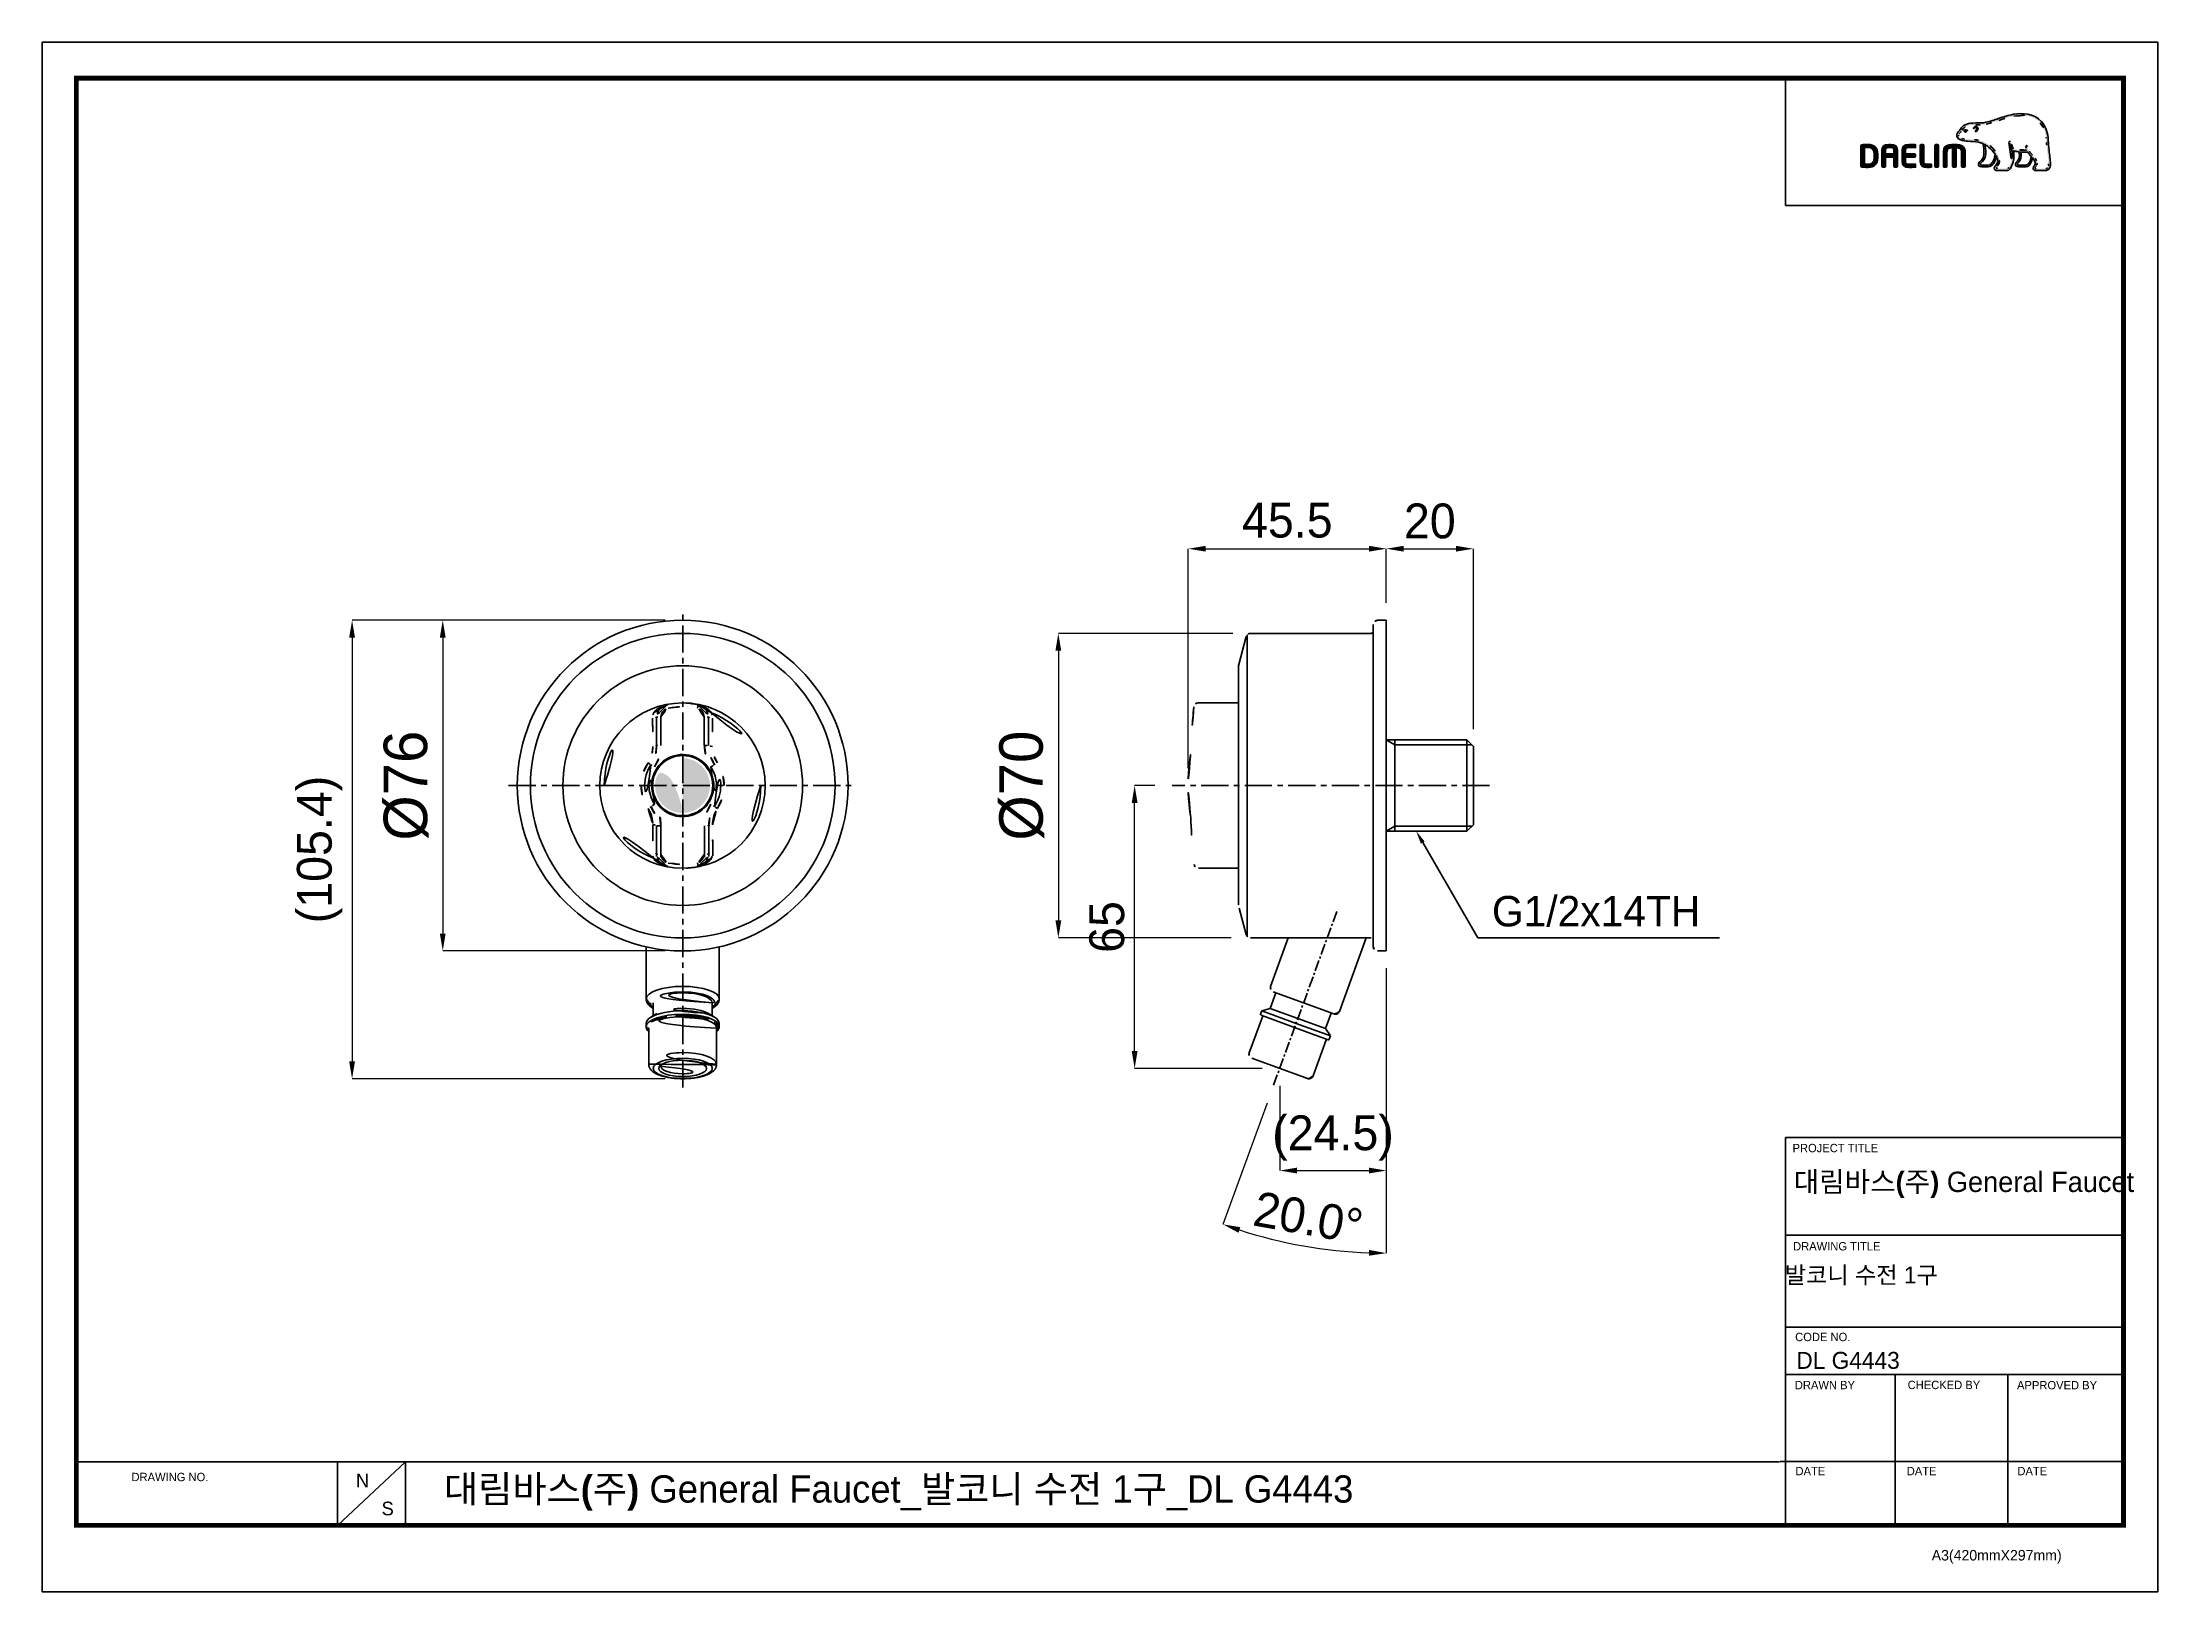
# Model space of a CAD drawing. Extents: x 16296679582 to 16296680068, y -37409616349 to -37409615993.
import ezdxf

# ---------------------------------------------------------------- set-up
doc = ezdxf.new("R2010")
doc.units = 0
doc.header["$LTSCALE"] = 10
doc.header["$MEASUREMENT"] = 0
doc.header["$PDMODE"] = 3
doc.header["$PDSIZE"] = -10
doc.linetypes.add('CENTER', pattern=[2, 1.25, -0.25, 0.25, -0.25])
doc.layers.get('0').update_dxf_attribs({"linetype": 'CONTINUOUS'})
doc.layers.get('DEFPOINTS').update_dxf_attribs({"linetype": 'CONTINUOUS'})
for name, color, linetype in [('CL', 2, 'CENTER'), ('D', 2, 'CONTINUOUS'), ('DWG', 7, 'CONTINUOUS'), ('레이어 1', 7, 'CONTINUOUS')]:
    doc.layers.add(name, color=color, linetype=linetype)
doc.styles.add('Daelim Dimension', font='')
doc.styles.get('Daelim Dimension').set_extended_font_data('나눔고딕')
doc.dimstyles.new('DEFAULT', dxfattribs={"dimscale": 2, "dimtxt": 2, "dimasz": 2, "dimexe": 0, "dimexo": 2, "dimgap": 1, "dimtad": 1, "dimdec": 1, "dimzin": 9, "dimdsep": 46, "dimtxsty": 'Daelim Dimension', "dimcen": 0.5, "dimclrd": 252, "dimclre": 252, "dimclrt": 3, "dimadec": 1, "dimazin": 0, "dimtfac": 1, "dimtdec": 1, "dimtix": 1, "dimtmove": 0, "dimatfit": 3, "dimfxl": 1, "dimtolj": 1, "dimtzin": 1, "dimlwd": 9, "dimlwe": 9, "dimarcsym": 0})

msp = doc.modelspace()

# ---------------------------------------------------------------- texts
at = {"color": 5, "ltscale": 40, "style": 'Daelim Dimension'}
for s, height, p in [('PROJECT TITLE', 1.91819508, (16296679983.873501, -37409616247.733849)), ('DRAWING TITLE', 1.91819508, (16296679983.996481, -37409616270.309967)), ('CODE NO.', 1.9181951, (16296679984.47751, -37409616291.158386)), ('DRAWN BY', 1.9181951, (16296679984.40229, -37409616302.215317)), ('CHECKED BY', 1.9181951, (16296680010.31922, -37409616302.181297)), ('APPROVED BY', 1.91819508, (16296680035.45455, -37409616302.243263)), ('DRAWING NO.', 1.91819508, (16296679602.187441, -37409616323.344749)), ('DATE', 1.9181951, (16296679984.552111, -37409616321.985558)), ('DATE', 1.9181951, (16296680010.11524, -37409616321.985558)), ('DATE', 1.9181951, (16296680035.542761, -37409616321.985558)), ('A3(420mmX297mm)', 2.42097059, (16296680015.849859, -37409616341.580727))]:
    msp.add_text(s, height=height, dxfattribs=at).set_placement(p)
at = {"color": 7, "ltscale": 0.5, "insert": (16296679938.740101, -37409616192.375641), "char_height": 7, "attachment_point": 5, "style": 'Daelim Dimension'}
msp.add_mtext('\\A1;G1/2x14TH', dxfattribs=at)
at = {"attachment_point": 1, "style": 'Daelim Dimension'}
for s, insert, char_height, width in [('{\\fPretendard Variable SemiBold|b0|i0|c129|p2;\\C7;대림바스(주)} General Faucet', (16296679984.13027, -37409616252.205856), 4.67018569, 75.06045175), (' 발코니 수전 1구', (16296679980.641859, -37409616274.003067), 3.898736, 65.61174065), ('DL G4443', (16296679984.74539, -37409616293.62899), 3.898736, 65.61174065), ('N', (16296679653.77313, -37409616321.659538), 3.139079, 4.38092522), ('S', (16296679659.66342, -37409616328.057777), 3.139079, 4.38092522)]:
    msp.add_mtext(s, dxfattribs=dict(at, insert=insert, char_height=char_height, width=width))
at = {"color": 2, "insert": (16296679673.974251, -37409616322.006607), "char_height": 6.26582575, "width": 272.07198274, "attachment_point": 1, "style": 'Daelim Dimension'}
msp.add_mtext('{\\fPretendard Variable SemiBold|b0|i0|c129|p2;대림바스(주)} General Faucet_발코니 수전 1구_DL G4443', dxfattribs=at)

# ---------------------------------------------------------------- blocks, each defined once
blk = doc.blocks.new('*D39')
at = {"color": 5, "lineweight": 9, "transparency": 16777216}
for p, q in [((16296679845.02754, -37409616159.458893), (16296679845.02754, -37409616109.005272)), ((16296679849.02754, -37409616109.005272), (16296679886.527531, -37409616109.005272)), ((16296679890.527531, -37409616121.458893), (16296679890.527531, -37409616109.005272))]:
    blk.add_line(p, q, dxfattribs=at)
at = {"color": 5, "transparency": 16777216}
for points in [[(16296679849.02754, -37409616108.338608), (16296679849.02754, -37409616109.671944), (16296679845.02754, -37409616109.005272)], [(16296679886.527531, -37409616108.338608), (16296679886.527531, -37409616109.671944), (16296679890.527531, -37409616109.005272)]]:
    blk.add_solid(points, dxfattribs=at)
at = {"layer": 'DEFPOINTS', "color": 0, "transparency": 16777216}
for p in [(16296679890.527531, -37409616109.005272), (16296679890.527531, -37409616125.458893), (16296679845.02754, -37409616163.458893)]:
    blk.add_point(p, dxfattribs=at)
at = {"color": 7, "transparency": 16777216, "insert": (16296679867.77754, -37409616102.49025), "char_height": 8, "attachment_point": 5, "style": 'Daelim Dimension'}
blk.add_mtext('\\A1;45.5', dxfattribs=at)
blk = doc.blocks.new('*D44')
at = {"color": 5, "lineweight": 9, "transparency": 16777216}
for p, q in [((16296679855.294861, -37409616128.458893), (16296679815.169331, -37409616128.458893)), ((16296679815.169331, -37409616132.458893), (16296679815.169331, -37409616194.458893)), ((16296679854.879551, -37409616198.458893), (16296679815.169331, -37409616198.458893))]:
    blk.add_line(p, q, dxfattribs=at)
at = {"color": 5, "transparency": 16777216}
for points in [[(16296679814.502661, -37409616132.458893), (16296679815.835991, -37409616132.458893), (16296679815.169331, -37409616128.458893)], [(16296679814.502661, -37409616194.458893), (16296679815.835991, -37409616194.458893), (16296679815.169331, -37409616198.458893)]]:
    blk.add_solid(points, dxfattribs=at)
at = {"layer": 'DEFPOINTS', "color": 0, "transparency": 16777216}
for p in [(16296679859.294861, -37409616128.458893), (16296679815.169331, -37409616198.458893), (16296679858.879551, -37409616198.458893)]:
    blk.add_point(p, dxfattribs=at)
at = {"color": 7, "transparency": 16777216, "insert": (16296679806.781639, -37409616163.458893), "char_height": 8, "attachment_point": 5, "rotation": 90, "style": 'Daelim Dimension'}
blk.add_mtext('\\A1;{\\H1.25x;\\C256;Ø70}', dxfattribs=at)
blk = doc.blocks.new('*D40')
at = {"color": 5, "lineweight": 9, "transparency": 16777216}
for p, q in [((16296679890.527531, -37409616205.458893), (16296679890.527531, -37409616251.947968)), ((16296679866.027531, -37409616232.458893), (16296679866.027531, -37409616251.947968)), ((16296679870.027531, -37409616251.947968), (16296679886.527531, -37409616251.947968))]:
    blk.add_line(p, q, dxfattribs=at)
at = {"color": 5, "transparency": 16777216}
for points in [[(16296679870.027531, -37409616251.281303), (16296679870.027531, -37409616252.614632), (16296679866.027531, -37409616251.947968)], [(16296679886.527531, -37409616251.281303), (16296679886.527531, -37409616252.614632), (16296679890.527531, -37409616251.947968)]]:
    blk.add_solid(points, dxfattribs=at)
at = {"layer": 'DEFPOINTS', "color": 0, "transparency": 16777216}
for p in [(16296679890.527531, -37409616201.458893), (16296679866.027531, -37409616228.458893), (16296679890.527531, -37409616251.947968)]:
    blk.add_point(p, dxfattribs=at)
at = {"color": 7, "transparency": 16777216, "insert": (16296679878.277531, -37409616244.465851), "char_height": 8, "attachment_point": 5, "style": 'Daelim Dimension'}
blk.add_mtext('\\A1;(24.5)', dxfattribs=at)
blk = doc.blocks.new('*D45')
at = {"color": 5, "lineweight": 9, "transparency": 16777216}
for p, q in [((16296679837.349899, -37409616163.458893), (16296679832.6971, -37409616163.458893)), ((16296679832.6971, -37409616224.458893), (16296679832.6971, -37409616167.458893)), ((16296679862.027531, -37409616228.458893), (16296679832.6971, -37409616228.458893))]:
    blk.add_line(p, q, dxfattribs=at)
at = {"color": 5, "transparency": 16777216}
for points in [[(16296679832.03043, -37409616167.458893), (16296679833.36376, -37409616167.458893), (16296679832.6971, -37409616163.458893)], [(16296679832.03043, -37409616224.458893), (16296679833.36376, -37409616224.458893), (16296679832.6971, -37409616228.458893)]]:
    blk.add_solid(points, dxfattribs=at)
at = {"layer": 'DEFPOINTS', "color": 0, "transparency": 16777216}
for p in [(16296679832.6971, -37409616163.458893), (16296679841.349899, -37409616163.458893), (16296679866.027531, -37409616228.458893)]:
    blk.add_point(p, dxfattribs=at)
at = {"color": 7, "transparency": 16777216, "insert": (16296679826.34231, -37409616195.958893), "char_height": 8, "attachment_point": 5, "rotation": 90, "style": 'Daelim Dimension'}
blk.add_mtext('\\A1;65', dxfattribs=at)
blk = doc.blocks.new('*D46')
at = {"color": 5, "lineweight": 9, "transparency": 16777216}
for p, q in [((16296679890.527531, -37409616121.458893), (16296679890.527531, -37409616109.005272)), ((16296679894.527531, -37409616109.005272), (16296679906.527531, -37409616109.005272)), ((16296679910.527531, -37409616150.461388), (16296679910.527531, -37409616109.005272))]:
    blk.add_line(p, q, dxfattribs=at)
at = {"color": 5, "transparency": 16777216}
for points in [[(16296679894.527531, -37409616108.338608), (16296679894.527531, -37409616109.671944), (16296679890.527531, -37409616109.005272)], [(16296679906.527531, -37409616108.338608), (16296679906.527531, -37409616109.671944), (16296679910.527531, -37409616109.005272)]]:
    blk.add_solid(points, dxfattribs=at)
at = {"layer": 'DEFPOINTS', "color": 0, "transparency": 16777216}
for p in [(16296679910.527531, -37409616109.005272), (16296679890.527531, -37409616125.458893), (16296679910.527531, -37409616154.461388)]:
    blk.add_point(p, dxfattribs=at)
at = {"color": 7, "transparency": 16777216, "insert": (16296679900.527531, -37409616102.667648), "char_height": 8, "attachment_point": 5, "style": 'Daelim Dimension'}
blk.add_mtext('\\A1;20', dxfattribs=at)
blk = doc.blocks.new('*D47')
at = {"color": 5, "lineweight": 9, "transparency": 16777216}
for p, q in [((16296679890.53, -37409616205.46), (16296679890.53, -37409616270.93)), ((16296679863.13, -37409616236.43), (16296679852.98, -37409616264.31))]:
    blk.add_line(p, q, dxfattribs=at)
blk.add_arc((16296679890.53, -37409616161.15), 109.78, 252.0878, 267.9122, dxfattribs=at)
at = {"color": 5, "transparency": 16777216}
for points in [[(16296679856.55, -37409616266.24), (16296679856.98, -37409616264.97), (16296679852.98, -37409616264.31)], [(16296679886.54, -37409616270.19), (16296679886.52, -37409616271.52), (16296679890.53, -37409616270.93)]]:
    blk.add_solid(points, dxfattribs=at)
at = {"layer": 'DEFPOINTS', "color": 0, "transparency": 16777216}
for p in [(16296679890.53, -37409616163.46), (16296679879.16, -37409616192.39), (16296679890.53, -37409616201.46), (16296679864.49, -37409616232.67), (16296679865.21, -37409616267.97)]:
    blk.add_point(p, dxfattribs=at)
at = {"color": 7, "transparency": 16777216, "insert": (16296679872.6, -37409616262.8), "char_height": 8, "attachment_point": 5, "rotation": 350, "style": 'Daelim Dimension'}
blk.add_mtext('\\A1;20.0°', dxfattribs=at)
blk = doc.blocks.new('1111')
at = {"layer": 'DWG'}
h = blk.add_hatch(color=5, dxfattribs=at)
edge = h.paths.add_edge_path()
edge.add_arc((3152.13, -526.13), 5.32, 450, 630)
edge.add_line((3152.13, -531.45), (3152.13, -532.45))
edge.add_arc((3152.13, -526.13), 6.32, 90, 270, ccw=False)
edge.add_line((3152.13, -519.82), (3152.13, -520.82))
h = blk.add_hatch(color=5, dxfattribs=at)
edge = h.paths.add_edge_path()
edge.add_arc((3152.13, -526.13), 6.32, 270, 450, ccw=False)
edge.add_line((3152.13, -532.45), (3152.13, -531.45))
edge.add_arc((3152.13, -526.13), 5.32, 270, 450)
edge.add_line((3152.13, -520.82), (3152.13, -519.82))
for p, q in [((3147.17, -516.89), (3147.17, -510.31)), ((3157.09, -516.89), (3157.09, -510.31)), ((3146.17, -510.4), (3146.17, -516.94)), ((3158.09, -510.4), (3158.09, -516.94)), ((3160.84, -526.13), (3161.63, -526.13)), ((3146.09, -542.46), (3146.09, -535.33)), ((3147.09, -535.38), (3147.09, -542.55)), ((3157.09, -542.55), (3157.09, -535.38)), ((3158.09, -535.33), (3158.09, -542.46))]:
    blk.add_line(p, q, dxfattribs=at)
for centre, radius in [((3152.13, -526.13), 19), ((3152.09, -526.13), 6.91)]:
    blk.add_circle(centre, radius, dxfattribs=at)
at = {"layer": 'DWG', "extrusion": (0, 0, -1)}
blk.add_circle((-3152.09, -526.13), 7, dxfattribs=at)
at = {"layer": 'DWG'}
for start, end in [(111.7827, 180), (0, 68.2173), (180, 248.2173), (291.7827, 0)]:
    blk.add_arc((3152.13, -526.13), 18, start, end, dxfattribs=at)
at = {"layer": 'DWG', "extrusion": (0, 0, -1)}
for centre, major_axis, ratio, start_param, end_param in [((3147.21, -510.41), (1.04, 0), 0.095091, 3.141593, 4.677577), ((3147.21, -510.41), (1.04, 0), 0.095091, 3.141593, 4.677577), ((3148.85, -508.44), (-0.181, 0.984), 0.018589, 0, 1.469973), ((3145.21, -510.41), (-0.961, 0), 0.199242, 3.141593, 4.662982), ((3145.21, -510.41), (-0.961, 0), 0.199242, 3.141593, 4.662982), ((3148.7, -543.82), (-0.181, -0.984), 0.018589, 4.813213, 6.283185), ((3155.42, -543.82), (0.181, -0.984), 0.018589, 0, 1.469973), ((3157.06, -541.86), (-1.04, 0), 0.095091, 3.141593, 4.677577), ((3159.06, -541.86), (0.961, 0), 0.199242, 3.141593, 4.662982)]:
    blk.add_ellipse(centre, major_axis=major_axis, ratio=ratio, start_param=start_param, end_param=end_param, dxfattribs=at)
at = {"layer": 'DWG'}
for centre, major_axis, ratio, start_param, end_param in [((3148.7, -508.44), (-0.181, 0.984), 0.018589, 4.813213, 6.283185), ((3155.42, -508.44), (0.181, 0.984), 0.018589, 0, 1.469973), ((3157.06, -510.41), (-1.04, 0), 0.095091, 3.141593, 4.677577), ((3159.06, -510.41), (0.961, 0), 0.199242, 3.141593, 4.662982), ((3145.09, -516.94), (-1, 0), 0.185635, 1.710435, 3.141593), ((3147.09, -516.94), (-1, 0), 0.05216, 4.712389, 6.283185), ((3157.09, -516.94), (-1, 0), 0.05216, 3.141593, 4.712389), ((3159.09, -516.94), (1, 0), 0.185367, 3.141593, 4.572828), ((3143.95, -520.78), (-0.836, 0.549), 0.000251, 3.141593, 4.493031), ((3145.62, -521.88), (-0.836, 0.549), 0.020822, 4.726065, 6.283185), ((3158.57, -521.88), (-0.836, -0.549), 0.020822, 3.141593, 4.698713), ((3160.24, -520.78), (0.836, 0.549), 0.000563, 1.790134, 3.141593), ((3143.95, -531.49), (-0.836, -0.549), 0.000251, 1.790154, 3.141593), ((3145.62, -530.39), (-0.836, -0.549), 0.018409, 0, 1.558705), ((3158.57, -530.39), (-0.836, 0.549), 0.018409, 1.582887, 3.141593), ((3160.24, -531.49), (0.836, -0.549), 0.000563, 3.141593, 4.493052), ((3145.09, -535.33), (-1, 0), 0.185635, 3.141593, 4.57275), ((3147.09, -535.33), (-1, 0), 0.049274, 0, 1.570796), ((3157.09, -535.33), (-1, 0), 0.049274, 1.570796, 3.141593), ((3159.09, -535.33), (1, 0), 0.185367, 1.710357, 3.141593), ((3145.21, -541.86), (-0.961, 0), 0.199242, 3.141593, 4.662982), ((3145.21, -541.86), (-0.961, 0), 0.199242, 3.141593, 4.662982), ((3147.21, -541.86), (1.04, 0), 0.095091, 3.141593, 4.677577), ((3147.21, -541.86), (1.04, 0), 0.095091, 3.141593, 4.677577), ((3148.85, -543.82), (-0.181, -0.984), 0.018589, 0, 1.469973)]:
    blk.add_ellipse(centre, major_axis=major_axis, ratio=ratio, start_param=start_param, end_param=end_param, dxfattribs=at)
for points in [[(3145.45, -509.42), (3145.34, -509.8), (3145.28, -510.2), (3145.26, -510.6)], [(3148.52, -507.46), (3150.88, -507.02), (3153.24, -507.02), (3155.6, -507.46)], [(3155.42, -508.34), (3153.18, -507.93), (3150.94, -507.93), (3148.7, -508.34)], [(3158.81, -509.42), (3158.92, -509.8), (3158.98, -510.2), (3159.01, -510.6)], [(3144.13, -520.9), (3144.87, -519.77), (3145.24, -518.45), (3145.23, -517.12)], [(3144.78, -521.33), (3145.64, -520.02), (3146.09, -518.5), (3146.09, -516.94)], [(3147.09, -516.89), (3147.09, -518.65), (3146.58, -520.37), (3145.62, -521.85)], [(3158.57, -521.85), (3157.61, -520.37), (3157.09, -518.65), (3157.09, -516.89)], [(3158.09, -516.94), (3158.09, -518.5), (3158.55, -520.02), (3159.41, -521.33)], [(3158.96, -517.12), (3158.95, -518.45), (3159.32, -519.77), (3160.06, -520.9)], [(3142.56, -526.13), (3142.56, -524.29), (3143.11, -522.46), (3144.13, -520.9)], [(3145.3, -520.28), (3145.33, -520.27), (3145.35, -520.26), (3145.37, -520.26)], [(3160.06, -520.9), (3161.08, -522.45), (3161.63, -524.29), (3161.63, -526.13)], [(3144.13, -531.37), (3143.11, -529.81), (3142.56, -527.99), (3142.56, -526.13)], [(3161.63, -526.13), (3161.63, -527.98), (3161.08, -529.81), (3160.06, -531.37)], [(3146.09, -535.33), (3146.09, -533.77), (3145.64, -532.24), (3144.78, -530.94)], [(3145.62, -530.41), (3146.58, -531.89), (3147.09, -533.61), (3147.09, -535.38)], [(3157.09, -535.38), (3157.09, -533.61), (3157.61, -531.89), (3158.57, -530.41)], [(3159.41, -530.94), (3158.55, -532.24), (3158.09, -533.77), (3158.09, -535.33)], [(3158.88, -531.98), (3158.86, -531.99), (3158.84, -532), (3158.82, -532.01)], [(3145.45, -542.85), (3145.34, -542.46), (3145.28, -542.06), (3145.26, -541.67)], [(3155.42, -543.93), (3153.18, -544.34), (3150.94, -544.34), (3148.7, -543.93)], [(3158.81, -542.85), (3158.92, -542.46), (3158.98, -542.06), (3159.01, -541.67)], [(3148.52, -544.81), (3150.88, -545.24), (3153.24, -545.24), (3155.6, -544.81)]]:
    blk.add_open_spline(points, degree=3, dxfattribs=at)
for points, knots in [([(3145.45, -509.42), (3145.74, -509), (3145.95, -508.83), (3146.54, -508.4), (3146.91, -508.14), (3147.31, -507.94), (3147.73, -507.72), (3148.19, -507.55), (3148.66, -507.46), (3148.66, -507.46), (3148.66, -507.46)], [0, 0, 0, 0, 0.219104, 0.219104, 0.592198, 0.592198, 0.592198, 0.996858, 0.996858, 1, 1, 1, 1]), ([(3148.66, -507.46), (3148.3, -507.53), (3147.94, -507.66), (3147.34, -508.04), (3147.08, -508.27), (3146.66, -508.79), (3146.49, -509.09), (3146.27, -509.73), (3146.21, -510.07), (3146.17, -510.4)], [0, 0, 0, 0, 0.268514, 0.268514, 0.512259, 0.512259, 0.756183, 0.756183, 1, 1, 1, 1]), ([(3147.17, -510.32), (3147.21, -510.09), (3147.25, -509.86), (3147.39, -509.44), (3147.51, -509.23), (3147.79, -508.88), (3147.96, -508.73), (3148.36, -508.48), (3148.6, -508.38), (3148.85, -508.34)], [0, 0, 0, 0, 0.244555, 0.244555, 0.488861, 0.488861, 0.732385, 0.732385, 1, 1, 1, 1]), ([(3157.09, -510.32), (3157.06, -510.09), (3157.02, -509.86), (3156.87, -509.44), (3156.76, -509.23), (3156.47, -508.88), (3156.3, -508.73), (3155.9, -508.48), (3155.66, -508.38), (3155.42, -508.34)], [0, 0, 0, 0, 0.244555, 0.244555, 0.488861, 0.488861, 0.732385, 0.732385, 1, 1, 1, 1]), ([(3155.6, -507.46), (3155.96, -507.53), (3156.32, -507.66), (3156.92, -508.04), (3157.18, -508.27), (3157.61, -508.79), (3157.77, -509.09), (3158, -509.73), (3158.06, -510.07), (3158.09, -510.4)], [0, 0, 0, 0, 0.268514, 0.268514, 0.512259, 0.512259, 0.756183, 0.756183, 1, 1, 1, 1]), ([(3158.81, -509.42), (3158.52, -509), (3158.31, -508.83), (3157.73, -508.4), (3157.35, -508.14), (3156.96, -507.94), (3156.53, -507.72), (3156.07, -507.55), (3155.61, -507.46), (3155.6, -507.46), (3155.6, -507.46)], [0, 0, 0, 0, 0.219104, 0.219104, 0.592198, 0.592198, 0.592198, 0.996858, 0.996858, 1, 1, 1, 1]), ([(3145.26, -510.6), (3145.26, -511.05), (3145.26, -511.51), (3145.28, -513.68), (3145.3, -515.39), (3145.31, -517.12)], [0.0845713, 0.0845713, 0.0845713, 0.0845713, 0.27505, 0.27505, 1, 1, 1, 1]), ([(3159.01, -510.6), (3159, -511.05), (3159, -511.51), (3158.98, -513.68), (3158.97, -515.39), (3158.96, -517.12)], [0.0845713, 0.0845713, 0.0845713, 0.0845713, 0.27505, 0.27505, 1, 1, 1, 1]), ([(3145.1, -527.64), (3144.71, -525.79), (3145.08, -523.82), (3147.1, -520.69), (3148.76, -519.54), (3152.41, -518.75), (3154.38, -519.1), (3157.56, -521.15), (3158.69, -522.8), (3159.48, -526.45), (3159.12, -528.44), (3157.1, -531.57), (3155.45, -532.72), (3151.76, -533.52), (3149.79, -533.15), (3146.65, -531.13), (3145.5, -529.49), (3145.1, -527.64)], [0, 0, 0, 0, 0.125, 0.125, 0.25, 0.25, 0.375, 0.375, 0.5, 0.5, 0.625, 0.625, 0.75, 0.75, 0.875, 0.875, 1, 1, 1, 1]), ([(3144.78, -530.94), (3143.84, -529.51), (3143.35, -527.83), (3143.34, -524.45), (3143.84, -522.76), (3144.78, -521.33)], [0, 0, 0, 0, 0.5, 0.5, 1, 1, 1, 1]), ([(3145.62, -521.85), (3144.78, -523.13), (3144.34, -524.63), (3144.35, -527.64), (3144.78, -529.14), (3145.62, -530.41)], [0, 0, 0, 0, 0.5, 0.5, 1, 1, 1, 1]), ([(3158.57, -530.41), (3159.4, -529.14), (3159.85, -527.63), (3159.84, -524.62), (3159.4, -523.13), (3158.57, -521.85)], [0, 0, 0, 0, 0.5, 0.5, 1, 1, 1, 1]), ([(3159.41, -521.33), (3160.35, -522.76), (3160.84, -524.44), (3160.85, -527.82), (3160.35, -529.51), (3159.41, -530.94)], [0, 0, 0, 0, 0.5, 0.5, 1, 1, 1, 1]), ([(3143.34, -526.13), (3143.34, -526.13), (3143.34, -526.13), (3143.34, -526.13), (3143.32, -526.13), (3143.25, -526.13), (3143.19, -526.13), (3143.05, -526.13), (3142.97, -526.13), (3142.78, -526.13), (3142.67, -526.13), (3142.56, -526.13)], [0, 0, 0, 0, 0.049689, 0.049689, 0.249304, 0.249304, 0.499538, 0.499538, 0.749769, 0.749769, 1, 1, 1, 1]), ([(3145.23, -535.15), (3145.24, -534.56), (3145.17, -533.96), (3144.91, -532.97), (3144.77, -532.56), (3144.45, -531.9), (3144.3, -531.62), (3144.13, -531.37)], [0, 0, 0, 0, 0.447303, 0.447303, 0.770161, 0.770161, 1, 1, 1, 1]), ([(3160.06, -531.37), (3159.74, -531.86), (3159.48, -532.4), (3159.11, -533.52), (3159, -534.09), (3158.96, -534.83), (3158.95, -534.99), (3158.96, -535.15)], [0, 0, 0, 0, 0.443116, 0.443116, 0.879794, 0.879794, 1, 1, 1, 1]), ([(3145.18, -542.27), (3145.18, -541.61), (3145.19, -540.96), (3145.21, -538.59), (3145.22, -536.87), (3145.23, -535.15)], [0, 0, 0, 0, 0.275031, 0.275031, 1, 1, 1, 1]), ([(3158.96, -535.15), (3158.96, -535.8), (3158.97, -536.45), (3158.98, -538.83), (3159, -540.54), (3159.01, -542.27)], [0, 0, 0, 0, 0.275055, 0.275055, 1, 1, 1, 1]), ([(3145.45, -542.85), (3145.74, -543.27), (3145.95, -543.44), (3146.54, -543.87), (3146.91, -544.12), (3147.31, -544.33), (3147.73, -544.55), (3148.19, -544.72), (3148.66, -544.81), (3148.66, -544.81), (3148.66, -544.81)], [0, 0, 0, 0, 0.219104, 0.219104, 0.592198, 0.592198, 0.592198, 0.996858, 0.996858, 1, 1, 1, 1]), ([(3148.66, -544.81), (3148.3, -544.74), (3147.94, -544.6), (3147.34, -544.23), (3147.08, -544), (3146.66, -543.47), (3146.49, -543.17), (3146.27, -542.54), (3146.21, -542.19), (3146.17, -541.86)], [0, 0, 0, 0, 0.268514, 0.268514, 0.512259, 0.512259, 0.756183, 0.756183, 1, 1, 1, 1]), ([(3147.17, -541.95), (3147.21, -542.17), (3147.25, -542.4), (3147.39, -542.83), (3147.51, -543.03), (3147.79, -543.39), (3147.96, -543.54), (3148.36, -543.79), (3148.6, -543.88), (3148.85, -543.93)], [0, 0, 0, 0, 0.244555, 0.244555, 0.488861, 0.488861, 0.732385, 0.732385, 1, 1, 1, 1]), ([(3157.09, -541.95), (3157.06, -542.17), (3157.02, -542.4), (3156.87, -542.83), (3156.76, -543.03), (3156.47, -543.39), (3156.3, -543.54), (3155.9, -543.79), (3155.66, -543.88), (3155.42, -543.93)], [0, 0, 0, 0, 0.244555, 0.244555, 0.488861, 0.488861, 0.732385, 0.732385, 1, 1, 1, 1]), ([(3155.6, -544.81), (3155.96, -544.74), (3156.32, -544.6), (3156.92, -544.23), (3157.18, -544), (3157.61, -543.47), (3157.77, -543.17), (3158, -542.54), (3158.06, -542.19), (3158.09, -541.86)], [0, 0, 0, 0, 0.268514, 0.268514, 0.512259, 0.512259, 0.756183, 0.756183, 1, 1, 1, 1]), ([(3158.81, -542.85), (3158.52, -543.27), (3158.31, -543.44), (3157.73, -543.87), (3157.35, -544.12), (3156.96, -544.33), (3156.53, -544.55), (3156.07, -544.72), (3155.61, -544.81), (3155.6, -544.81), (3155.6, -544.81)], [0, 0, 0, 0, 0.219104, 0.219104, 0.592198, 0.592198, 0.592198, 0.996858, 0.996858, 1, 1, 1, 1])]:
    blk.add_open_spline(points, degree=3, knots=knots, dxfattribs=at)
blk = doc.blocks.new('*D42')
at = {"color": 5, "lineweight": 9, "transparency": 16777216}
for p, q in [((16296679724.848169, -37409616125.458893), (16296679652.88064, -37409616125.458893)), ((16296679652.88064, -37409616129.458893), (16296679652.88064, -37409616226.840897)), ((16296679724.848169, -37409616230.840897), (16296679652.88064, -37409616230.840897))]:
    blk.add_line(p, q, dxfattribs=at)
at = {"color": 5, "transparency": 16777216}
for points in [[(16296679652.21397, -37409616129.458893), (16296679653.5473, -37409616129.458893), (16296679652.88064, -37409616125.458893)], [(16296679652.21397, -37409616226.840897), (16296679653.5473, -37409616226.840897), (16296679652.88064, -37409616230.840897)]]:
    blk.add_solid(points, dxfattribs=at)
at = {"layer": 'DEFPOINTS', "color": 0, "transparency": 16777216}
for p in [(16296679728.848169, -37409616125.458893), (16296679652.88064, -37409616230.840897), (16296679728.848169, -37409616230.840897)]:
    blk.add_point(p, dxfattribs=at)
at = {"color": 7, "transparency": 16777216, "insert": (16296679645.398529, -37409616178.149887), "char_height": 8, "attachment_point": 5, "rotation": 90, "style": 'Daelim Dimension'}
blk.add_mtext('\\A1;(105.4)', dxfattribs=at)
blk = doc.blocks.new('*D43')
at = {"color": 5, "lineweight": 9, "transparency": 16777216}
for p, q in [((16296679724.848169, -37409616125.458893), (16296679673.71246, -37409616125.458893)), ((16296679673.71246, -37409616129.458893), (16296679673.71246, -37409616197.458893)), ((16296679724.848169, -37409616201.458893), (16296679673.71246, -37409616201.458893))]:
    blk.add_line(p, q, dxfattribs=at)
at = {"color": 5, "transparency": 16777216}
for points in [[(16296679673.045799, -37409616129.458893), (16296679674.379129, -37409616129.458893), (16296679673.71246, -37409616125.458893)], [(16296679673.045799, -37409616197.458893), (16296679674.379129, -37409616197.458893), (16296679673.71246, -37409616201.458893)]]:
    blk.add_solid(points, dxfattribs=at)
at = {"layer": 'DEFPOINTS', "color": 0, "transparency": 16777216}
for p in [(16296679728.848169, -37409616125.458893), (16296679673.71246, -37409616201.458893), (16296679728.848169, -37409616201.458893)]:
    blk.add_point(p, dxfattribs=at)
at = {"color": 7, "transparency": 16777216, "insert": (16296679665.32477, -37409616163.458893), "char_height": 8, "attachment_point": 5, "rotation": 90, "style": 'Daelim Dimension'}
blk.add_mtext('\\A1;{\\H1.25x;\\C256;Ø76}', dxfattribs=at)

# ---------------------------------------------------------------- dimensions: what is measured, and where the dimension line sits
for base, p1, p2, picture, middle in [((16296679890.527531, -37409616109.005272), (16296679845.02754, -37409616163.458893), (16296679890.527531, -37409616125.458893), '*D39', (16296679867.77754, -37409616102.49025)), ((16296679910.527531, -37409616109.005272), (16296679890.527531, -37409616125.458893), (16296679910.527531, -37409616154.461388), '*D46', (16296679900.527531, -37409616102.667648))]:
    dim = msp.add_linear_dim(base=base, p1=p1, p2=p2, dimstyle='DEFAULT', override={"dimtxt": 4, "dimclrd": 5, "dimclre": 5, "dimclrt": 7})
    dim.commit()
    dim.dimension.update_dxf_attribs({"geometry": picture, "text_midpoint": middle})
dim = msp.add_linear_dim(base=(16296679652.88064, -37409616230.840897), p1=(16296679728.848169, -37409616125.458893), p2=(16296679728.848169, -37409616230.840897), angle=90, text='(<>)', dimstyle='DEFAULT', override={"dimtxt": 4, "dimclrd": 5, "dimclre": 5, "dimclrt": 7})
dim.commit()
dim.dimension.update_dxf_attribs({"geometry": '*D42', "text_midpoint": (16296679652.88064, -37409616178.149887), "dimtype": 160})
for base, p1, p2, text, picture, middle in [((16296679673.71246, -37409616201.458893), (16296679728.848169, -37409616125.458893), (16296679728.848169, -37409616201.458893), '{\\H1.25x;\\C256;Ø76}', '*D43', (16296679665.32477, -37409616163.458893)), ((16296679815.169331, -37409616198.458893), (16296679859.294861, -37409616128.458893), (16296679858.879551, -37409616198.458893), '{\\H1.25x;\\C256;Ø70}', '*D44', (16296679806.781639, -37409616163.458893))]:
    dim = msp.add_linear_dim(base=base, p1=p1, p2=p2, angle=90, text=text, dimstyle='DEFAULT', override={"dimtxt": 4, "dimclrd": 5, "dimclre": 5, "dimclrt": 7})
    dim.commit()
    dim.dimension.update_dxf_attribs({"geometry": picture, "text_midpoint": middle})
dim = msp.add_linear_dim(base=(16296679832.6971, -37409616163.458893), p1=(16296679866.027531, -37409616228.458893), p2=(16296679841.349899, -37409616163.458893), angle=90, dimstyle='DEFAULT', override={"dimtxt": 4, "dimclrd": 5, "dimclre": 5, "dimclrt": 7})
dim.commit()
dim.dimension.update_dxf_attribs({"geometry": '*D45', "text_midpoint": (16296679826.34231, -37409616195.958893)})
dim = msp.add_angular_dim_2l(base=(16296679865.210529, -37409616267.96653), line1=((16296679890.527531, -37409616201.458893), (16296679890.527531, -37409616163.458893)), line2=((16296679879.156651, -37409616192.38694), (16296679864.494261, -37409616232.671532)), dimstyle='DEFAULT', override={"dimtxt": 4, "dimclrd": 5, "dimclre": 5, "dimclrt": 7})
dim.commit()
dim.dimension.update_dxf_attribs({"geometry": '*D47', "text_midpoint": (16296679872.60371, -37409616262.79673)})
dim = msp.add_linear_dim(base=(16296679890.527531, -37409616251.947968), p1=(16296679866.027531, -37409616228.458893), p2=(16296679890.527531, -37409616201.458893), text='(<>)', dimstyle='DEFAULT', override={"dimtxt": 4, "dimclrd": 5, "dimclre": 5, "dimclrt": 7})
dim.commit()
dim.dimension.update_dxf_attribs({"geometry": '*D40', "text_midpoint": (16296679878.277531, -37409616251.947968), "dimtype": 160})

# ---------------------------------------------------------------- hatches: boundary and pattern name
at = {"layer": '레이어 1'}
h = msp.add_hatch(color=5, dxfattribs=at)
h.dxf.hatch_style = 1
edge = h.paths.add_edge_path(flags=16)
edge.add_spline(control_points=[(16296680042.44993, -37409616021.43644), (16296680042.2381, -37409616021.670937), (16296680041.971901, -37409616021.673027), (16296680041.960381, -37409616021.673027), (16296680041.960381, -37409616021.673027), (16296680039.827959, -37409616021.673027), (16296680039.827959, -37409616021.673027), (16296680039.749611, -37409616021.673027), (16296680039.689751, -37409616021.653389), (16296680039.65098, -37409616021.615112), (16296680039.61862, -37409616021.58342), (16296680039.6029, -37409616021.53521), (16296680039.6029, -37409616021.475471), (16296680039.6029, -37409616021.355217), (16296680039.69068, -37409616021.244652), (16296680039.783939, -37409616021.127281), (16296680039.870411, -37409616021.016197), (16296680039.952539, -37409616020.910873), (16296680039.99852, -37409616020.781441), (16296680040.11524, -37409616020.467308), (16296680040.103319, -37409616020.132202), (16296680039.96394, -37409616019.836929), (16296680039.712139, -37409616019.302696), (16296680039.338551, -37409616018.88298), (16296680038.976471, -37409616018.477402), (16296680038.976471, -37409616018.477402), (16296680038.85384, -37409616018.342743), (16296680038.85384, -37409616018.341431), (16296680038.38316, -37409616017.816917), (16296680037.896749, -37409616017.2743), (16296680037.85837, -37409616016.538612), (16296680037.84959, -37409616016.392937), (16296680037.782261, -37409616016.304901), (16296680037.688589, -37409616016.30883), (16296680037.688589, -37409616016.30883), (16296680037.55064, -37409616016.375107), (16296680037.54764, -37409616016.375107), (16296680037.5103, -37409616016.41626), (16296680037.48947, -37409616016.477547), (16296680037.48947, -37409616016.548042), (16296680037.48947, -37409616016.548042), (16296680037.49065, -37409616016.572906), (16296680037.49065, -37409616016.573189), (16296680037.50952, -37409616016.839119), (16296680037.57292, -37409616017.100067), (16296680037.684401, -37409616017.370956), (16296680037.684401, -37409616017.370956), (16296680037.69528, -37409616017.398232), (16296680037.69528, -37409616017.398232), (16296680037.69528, -37409616017.398232), (16296680037.666451, -37409616017.399269), (16296680037.666451, -37409616017.399269), (16296680036.297489, -37409616017.453506), (16296680034.9554, -37409616017.195183), (16296680034.560699, -37409616017.100067), (16296680034.317289, -37409616016.120712), (16296680033.92247, -37409616015.471474), (16296680033.905439, -37409616015.44397), (16296680033.874781, -37409616015.393143), (16296680033.82579, -37409616015.354088), (16296680033.778629, -37409616015.340462), (16296680033.778629, -37409616015.340462), (16296680033.66334, -37409616015.357758), (16296680033.6492, -37409616015.359596), (16296680033.639509, -37409616015.374008), (16296680033.619329, -37409616015.401253), (16296680033.574789, -37409616015.460999), (16296680033.574789, -37409616015.460999), (16296680033.5693, -37409616015.508942), (16296680033.5693, -37409616015.508942), (16296680033.5693, -37409616015.508942), (16296680033.6057, -37409616015.63784), (16296680033.6057, -37409616015.63784), (16296680033.635571, -37409616015.689461), (16296680034.33852, -37409616016.920868), (16296680034.33852, -37409616018.551819), (16296680034.33852, -37409616019.557899), (16296680034.07416, -37409616020.507118), (16296680033.55278, -37409616021.37278), (16296680033.4282, -37409616021.580544), (16296680033.264059, -37409616021.673027), (16296680033.01988, -37409616021.673027), (16296680033.01988, -37409616021.673027), (16296680030.917839, -37409616021.673027), (16296680030.917839, -37409616021.673027), (16296680030.84815, -37409616021.673027), (16296680030.70274, -37409616021.624031), (16296680030.70274, -37409616021.472069), (16296680030.70274, -37409616021.388229), (16296680030.78042, -37409616021.250679), (16296680030.909861, -37409616021.105797), (16296680031.785839, -37409616020.130371), (16296680031.28046, -37409616018.606827), (16296680030.440359, -37409616017.603111), (16296680029.62892, -37409616016.635017), (16296680028.304649, -37409616015.41671), (16296680026.604259, -37409616015.114098), (16296680026.001659, -37409616015.008781), (16296680025.01144, -37409616014.950104), (16296680024.21167, -37409616014.902657), (16296680024.21167, -37409616014.902657), (16296680023.403271, -37409616014.854721), (16296680023.403271, -37409616014.854721), (16296680022.98839, -37409616014.823013), (16296680022.30274, -37409616014.567833), (16296680022.094049, -37409616014.172722), (16296680022.00589, -37409616014.008972), (16296680022.01585, -37409616013.84288), (16296680022.1264, -37409616013.651878), (16296680022.195971, -37409616013.536613), (16296680022.29147, -37409616013.437561), (16296680022.4116, -37409616013.317039), (16296680022.54443, -37409616013.18264), (16296680022.68107, -37409616013.04351), (16296680022.787451, -37409616012.860107), (16296680022.787451, -37409616012.860107), (16296680022.817961, -37409616012.802742), (16296680022.817961, -37409616012.802742), (16296680023.22393, -37409616012.026169), (16296680024.06023, -37409616011.616127), (16296680025.304609, -37409616011.583122), (16296680025.304609, -37409616011.583122), (16296680026.00639, -37409616011.575256), (16296680026.00639, -37409616011.575256), (16296680026.77692, -37409616011.571342), (16296680027.65123, -37409616011.566879), (16296680028.369619, -37409616011.4123), (16296680029.37858, -37409616011.195374), (16296680030.39082, -37409616010.849518), (16296680031.284121, -37409616010.545082), (16296680031.284121, -37409616010.545082), (16296680031.312679, -37409616010.53566), (16296680031.312679, -37409616010.53566), (16296680032.41753, -37409616010.157837), (16296680033.56012, -37409616009.767189), (16296680034.728109, -37409616009.576988), (16296680036.597361, -37409616009.26757), (16296680039.164301, -37409616009.277779), (16296680040.77928, -37409616011.090828), (16296680041.52574, -37409616011.93026), (16296680041.985531, -37409616013.084648), (16296680042.14378, -37409616014.522774), (16296680042.14378, -37409616014.522774), (16296680042.13777, -37409616014.518051), (16296680042.13225, -37409616014.513077), (16296680042.145081, -37409616014.541618), (16296680042.15715, -37409616014.703033), (16296680042.22369, -37409616015.617928), (16296680042.242821, -37409616016.057831), (16296680042.263, -37409616016.512657), (16296680042.37801, -37409616017.356567), (16296680042.37801, -37409616017.356567), (16296680042.703939, -37409616020.178833), (16296680042.703939, -37409616020.178833), (16296680042.703939, -37409616020.178833), (16296680042.72333, -37409616020.521797), (16296680042.72333, -37409616020.521797), (16296680042.72333, -37409616020.926857), (16296680042.63163, -37409616021.234703), (16296680042.44993, -37409616021.43644)], knot_values=[0, 0, 0, 0, 1, 1, 1, 2, 2, 2, 3, 3, 3, 4, 4, 4, 5, 5, 5, 6, 6, 6, 7, 7, 7, 8, 8, 8, 9, 9, 9, 10, 10, 10, 11, 11, 11, 12, 12, 12, 13, 13, 13, 14, 14, 14, 15, 15, 15, 16, 16, 16, 17, 17, 17, 18, 18, 18, 19, 19, 19, 20, 20, 20, 21, 21, 21, 22, 22, 22, 23, 23, 23, 24, 24, 24, 25, 25, 25, 26, 26, 26, 27, 27, 27, 28, 28, 28, 29, 29, 29, 30, 30, 30, 31, 31, 31, 32, 32, 32, 33, 33, 33, 34, 34, 34, 35, 35, 35, 36, 36, 36, 37, 37, 37, 38, 38, 38, 39, 39, 39, 40, 40, 40, 41, 41, 41, 42, 42, 42, 43, 43, 43, 44, 44, 44, 45, 45, 45, 46, 46, 46, 47, 47, 47, 48, 48, 48, 49, 49, 49, 50, 50, 50, 51, 51, 51, 52, 52, 52, 53, 53, 53, 53], degree=3, periodic=0)
edge = h.paths.add_edge_path(flags=16)
edge.add_spline(control_points=[(16296680037.52039, -37409616020.8265), (16296680037.52039, -37409616020.8265), (16296680035.78083, -37409616020.8265), (16296680035.78083, -37409616020.8265), (16296680035.652189, -37409616020.8265), (16296680035.550541, -37409616020.723801), (16296680035.550541, -37409616020.592789), (16296680035.550541, -37409616020.501358), (16296680035.629919, -37409616020.385033), (16296680035.70499, -37409616020.305107), (16296680036.05883, -37409616019.966347), (16296680036.420771, -37409616019.5), (16296680036.420771, -37409616018.614693), (16296680036.420771, -37409616018.614693), (16296680036.398371, -37409616018.212517), (16296680036.398371, -37409616018.21096), (16296680036.398371, -37409616018.21096), (16296680036.33444, -37409616017.819778), (16296680036.33444, -37409616017.819778), (16296680036.33444, -37409616017.819778), (16296680036.329981, -37409616017.795143), (16296680036.329981, -37409616017.795143), (16296680036.329981, -37409616017.795143), (16296680036.355659, -37409616017.796989), (16296680036.355659, -37409616017.796989), (16296680036.680031, -37409616017.820297), (16296680037.31118, -37409616017.855423), (16296680037.91378, -37409616017.826859), (16296680038.06679, -37409616018.070251), (16296680038.313339, -37409616018.383339), (16296680038.673321, -37409616018.800453), (16296680038.656811, -37409616019.007973), (16296680038.48494, -37409616020.8265), (16296680037.52039, -37409616020.8265)], knot_values=[0, 0, 0, 0, 1, 1, 1, 2, 2, 2, 3, 3, 3, 4, 4, 4, 5, 5, 5, 6, 6, 6, 7, 7, 7, 8, 8, 8, 9, 9, 9, 10, 10, 10, 11, 11, 11, 11], degree=3, periodic=0)
edge = h.paths.add_edge_path(flags=16)
edge.add_spline(control_points=[(16296680028.7917, -37409616020.8265), (16296680028.7917, -37409616020.8265), (16296680027.264771, -37409616020.8265), (16296680027.264771, -37409616020.8265), (16296680027.15028, -37409616020.8265), (16296680027.02713, -37409616020.732178), (16296680027.02713, -37409616020.592789), (16296680027.02713, -37409616020.508186), (16296680027.098129, -37409616020.403374), (16296680027.22756, -37409616020.299347), (16296680027.61401, -37409616019.991501), (16296680028.199579, -37409616019.525658), (16296680028.262991, -37409616018.239487), (16296680028.262991, -37409616018.239487), (16296680028.271761, -37409616017.88868), (16296680028.271761, -37409616017.88868), (16296680028.271761, -37409616017.341629), (16296680028.1464, -37409616016.681137), (16296680028.02746, -37409616016.090843), (16296680028.02746, -37409616016.090843), (16296680028.00806, -37409616016.030586), (16296680028.00806, -37409616016.030586), (16296680028.00806, -37409616016.030586), (16296680028.058109, -37409616016.069633), (16296680028.058109, -37409616016.069633), (16296680028.28577, -37409616016.209793), (16296680029.532909, -37409616017.055), (16296680030.417959, -37409616018.303711), (16296680030.344589, -37409616018.894768), (16296680030.01132, -37409616020.8265), (16296680028.7917, -37409616020.8265)], knot_values=[0, 0, 0, 0, 1, 1, 1, 2, 2, 2, 3, 3, 3, 4, 4, 4, 5, 5, 5, 6, 6, 6, 7, 7, 7, 8, 8, 8, 9, 9, 9, 10, 10, 10, 10], degree=3, periodic=0)
edge = h.paths.add_edge_path()
edge.add_spline(control_points=[(16296680043.134939, -37409616020.136139), (16296680043.134399, -37409616020.132202), (16296680042.810579, -37409616017.297882), (16296680042.810579, -37409616017.297882), (16296680042.690701, -37409616016.450844), (16296680042.67341, -37409616015.999138), (16296680042.657829, -37409616015.598824), (16296680042.657829, -37409616015.598824), (16296680042.577669, -37409616014.479797), (16296680042.577669, -37409616014.479012), (16296680042.407101, -37409616012.947357), (16296680041.9114, -37409616011.71019), (16296680041.10364, -37409616010.805496), (16296680039.358721, -37409616008.84494), (16296680036.63483, -37409616008.824242), (16296680034.6562, -37409616009.150436), (16296680033.442739, -37409616009.351143), (16296680032.282869, -37409616009.747032), (16296680031.161489, -37409616010.130592), (16296680031.161489, -37409616010.130592), (16296680031.125351, -37409616010.143417), (16296680031.125351, -37409616010.143417), (16296680030.248699, -37409616010.44236), (16296680029.25387, -37409616010.782707), (16296680028.27766, -37409616010.990723), (16296680027.606939, -37409616011.134048), (16296680026.76697, -37409616011.140587), (16296680026.024969, -37409616011.144531), (16296680026.024969, -37409616011.144531), (16296680025.29059, -37409616011.153427), (16296680025.29059, -37409616011.153427), (16296680023.879459, -37409616011.188293), (16296680022.918301, -37409616011.676933), (16296680022.432819, -37409616012.605186), (16296680022.432819, -37409616012.605186), (16296680022.41094, -37409616012.645264), (16296680022.41094, -37409616012.645264), (16296680022.330641, -37409616012.785973), (16296680022.211559, -37409616012.905441), (16296680022.104931, -37409616013.012337), (16296680021.987419, -37409616013.130768), (16296680021.85498, -37409616013.263603), (16296680021.753851, -37409616013.435463), (16296680021.652309, -37409616013.607613), (16296680021.601101, -37409616013.782089), (16296680021.601101, -37409616013.953438), (16296680021.601101, -37409616014.097542), (16296680021.637251, -37409616014.239021), (16296680021.709841, -37409616014.374207), (16296680022.009821, -37409616014.940666), (16296680022.86552, -37409616015.246407), (16296680023.37615, -37409616015.282829), (16296680023.37615, -37409616015.282829), (16296680024.127819, -37409616015.329987), (16296680024.145769, -37409616015.331573), (16296680024.897329, -37409616015.374008), (16296680025.92659, -37409616015.433479), (16296680026.5275, -37409616015.539589), (16296680026.878851, -37409616015.601677), (16296680027.27813, -37409616015.727699), (16296680027.645981, -37409616015.900887), (16296680027.67218, -37409616015.996262), (16296680027.863171, -37409616016.845413), (16296680027.863171, -37409616017.889214), (16296680027.863171, -37409616017.889214), (16296680027.855049, -37409616018.22039), (16296680027.855049, -37409616018.22039), (16296680027.799641, -37409616019.321037), (16296680027.31979, -37409616019.705658), (16296680026.96818, -37409616019.987053), (16296680026.932541, -37409616020.015091), (16296680026.6192, -37409616020.275253), (16296680026.596661, -37409616020.588341), (16296680026.58069, -37409616020.765457), (16296680026.631371, -37409616020.926857), (16296680026.73893, -37409616021.042923), (16296680026.855511, -37409616021.168678), (16296680027.03277, -37409616021.23233), (16296680027.264771, -37409616021.23233), (16296680027.264771, -37409616021.23233), (16296680028.7917, -37409616021.23233), (16296680028.7917, -37409616021.23233), (16296680029.934561, -37409616021.23233), (16296680030.49995, -37409616020.001732), (16296680030.671949, -37409616018.848923), (16296680030.671949, -37409616018.848923), (16296680030.675489, -37409616018.686737), (16296680030.675489, -37409616018.686737), (16296680030.675489, -37409616018.686737), (16296680030.72266, -37409616018.767952), (16296680030.72266, -37409616018.767952), (16296680030.86923, -37409616019.094147), (16296680030.957411, -37409616019.484009), (16296680030.957411, -37409616019.777702), (16296680030.957411, -37409616020.189842), (16296680030.829809, -37409616020.549843), (16296680030.58745, -37409616020.818108), (16296680030.526279, -37409616020.878647), (16296680030.220659, -37409616021.195396), (16296680030.220659, -37409616021.511627), (16296680030.220659, -37409616021.511627), (16296680030.22341, -37409616021.563782), (16296680030.22341, -37409616021.563782), (16296680030.266769, -37409616021.937393), (16296680030.569111, -37409616022.104279), (16296680030.849979, -37409616022.104279), (16296680030.849979, -37409616022.104279), (16296680033.01988, -37409616022.104279), (16296680033.01988, -37409616022.104279), (16296680033.41157, -37409616022.104279), (16296680033.72373, -37409616021.92794), (16296680033.92429, -37409616021.595222), (16296680034.47648, -37409616020.678467), (16296680034.756281, -37409616019.682869), (16296680034.756281, -37409616018.636963), (16296680034.756281, -37409616018.310509), (16296680034.7255, -37409616017.962051), (16296680034.665239, -37409616017.600487), (16296680034.665239, -37409616017.600487), (16296680034.66, -37409616017.571663), (16296680034.66, -37409616017.571663), (16296680034.66, -37409616017.571663), (16296680034.68881, -37409616017.57769), (16296680034.68881, -37409616017.57769), (16296680034.94989, -37409616017.628258), (16296680035.36989, -37409616017.701103), (16296680035.888901, -37409616017.757156), (16296680035.888901, -37409616017.757156), (16296680035.90399, -37409616017.759003), (16296680035.90399, -37409616017.759003), (16296680035.90399, -37409616017.759003), (16296680035.97381, -37409616018.156723), (16296680035.97381, -37409616018.156723), (16296680035.97381, -37409616018.156723), (16296680035.98912, -37409616018.25103), (16296680035.98912, -37409616018.252602), (16296680035.98912, -37409616018.252602), (16296680036.009821, -37409616018.604477), (16296680036.009821, -37409616018.604477), (16296680036.009821, -37409616019.448914), (16296680035.626249, -37409616019.816231), (16296680035.420059, -37409616020.013237), (16296680035.41717, -37409616020.015877), (16296680035.129499, -37409616020.308258), (16296680035.09832, -37409616020.567642), (16296680035.09832, -37409616020.567642), (16296680035.088369, -37409616020.647301), (16296680035.088369, -37409616020.647301), (16296680035.088369, -37409616020.728783), (16296680035.10932, -37409616020.888603), (16296680035.25185, -37409616021.035851), (16296680035.37735, -37409616021.166588), (16296680035.57163, -37409616021.23233), (16296680035.82996, -37409616021.23233), (16296680035.82996, -37409616021.23233), (16296680037.52039, -37409616021.23233), (16296680037.52039, -37409616021.23233), (16296680038.547041, -37409616021.23233), (16296680038.85607, -37409616019.927063), (16296680038.98065, -37409616019.195541), (16296680038.98065, -37409616019.195541), (16296680038.986429, -37409616019.120087), (16296680038.986429, -37409616019.120087), (16296680038.986429, -37409616019.120087), (16296680039.02702, -37409616019.175369), (16296680039.02702, -37409616019.175369), (16296680039.26375, -37409616019.477722), (16296680039.47138, -37409616019.813873), (16296680039.57132, -37409616020.022957), (16296680039.62385, -37409616020.131683), (16296680039.652149, -37409616020.252457), (16296680039.652149, -37409616020.373497), (16296680039.652149, -37409616020.373497), (16296680039.613899, -37409616020.61821), (16296680039.613899, -37409616020.61821), (16296680039.574341, -37409616020.751053), (16296680039.48369, -37409616020.873398), (16296680039.39501, -37409616020.991829), (16296680039.26491, -37409616021.16082), (16296680039.13077, -37409616021.33609), (16296680039.13077, -37409616021.548843), (16296680039.13077, -37409616021.548843), (16296680039.143351, -37409616021.665947), (16296680039.143351, -37409616021.665947), (16296680039.205179, -37409616021.948387), (16296680039.43404, -37409616022.104279), (16296680039.78735, -37409616022.104279), (16296680039.78735, -37409616022.104279), (16296680041.959339, -37409616022.104279), (16296680041.959339, -37409616022.104279), (16296680042.00701, -37409616022.104279), (16296680042.431459, -37409616022.093803), (16296680042.763929, -37409616021.73407), (16296680043.029341, -37409616021.446663), (16296680043.158251, -37409616021.051552), (16296680043.158251, -37409616020.527031), (16296680043.158251, -37409616020.527031), (16296680043.135189, -37409616020.13797), (16296680043.134939, -37409616020.136139)], knot_values=[0, 0, 0, 0, 1, 1, 1, 2, 2, 2, 3, 3, 3, 4, 4, 4, 5, 5, 5, 6, 6, 6, 7, 7, 7, 8, 8, 8, 9, 9, 9, 10, 10, 10, 11, 11, 11, 12, 12, 12, 13, 13, 13, 14, 14, 14, 15, 15, 15, 16, 16, 16, 17, 17, 17, 18, 18, 18, 19, 19, 19, 20, 20, 20, 21, 21, 21, 22, 22, 22, 23, 23, 23, 24, 24, 24, 25, 25, 25, 26, 26, 26, 27, 27, 27, 28, 28, 28, 29, 29, 29, 30, 30, 30, 31, 31, 31, 32, 32, 32, 33, 33, 33, 34, 34, 34, 35, 35, 35, 36, 36, 36, 37, 37, 37, 38, 38, 38, 39, 39, 39, 40, 40, 40, 41, 41, 41, 42, 42, 42, 43, 43, 43, 44, 44, 44, 45, 45, 45, 46, 46, 46, 47, 47, 47, 48, 48, 48, 49, 49, 49, 50, 50, 50, 51, 51, 51, 52, 52, 52, 53, 53, 53, 54, 54, 54, 55, 55, 55, 56, 56, 56, 57, 57, 57, 58, 58, 58, 59, 59, 59, 60, 60, 60, 61, 61, 61, 62, 62, 62, 63, 63, 63, 64, 64, 64, 65, 65, 65, 66, 66, 66, 66], degree=3, periodic=0)
edge = h.paths.add_edge_path(flags=0)
edge.add_spline(control_points=[(16296680023.339199, -37409616012.806137), (16296680023.339199, -37409616012.806137), (16296680023.65518, -37409616012.663353), (16296680024.046619, -37409616012.814262), (16296680024.046619, -37409616012.814262), (16296680024.095079, -37409616012.834953), (16296680024.03194, -37409616012.924301), (16296680023.841339, -37409616013.180542), (16296680023.653481, -37409616013.235832), (16296680023.653481, -37409616013.235832), (16296680023.653481, -37409616013.235832), (16296680023.51738, -37409616013.283768), (16296680023.44087, -37409616013.191017), (16296680023.286289, -37409616013.00972), (16296680023.28158, -37409616012.904137), (16296680023.28158, -37409616012.904137), (16296680023.28158, -37409616012.904137), (16296680023.265591, -37409616012.82579), (16296680023.339199, -37409616012.806137)], knot_values=[0, 0, 0, 0, 1, 1, 1, 2, 2, 2, 3, 3, 3, 4, 4, 4, 5, 5, 5, 6, 6, 6, 6], degree=3, periodic=0)
edge = h.paths.add_edge_path(flags=0)
edge.add_spline(control_points=[(16296680025.424339, -37409616012.225029), (16296680025.37705, -37409616012.276642), (16296680025.373381, -37409616012.362579), (16296680025.424339, -37409616012.407898), (16296680025.47308, -37409616012.45192), (16296680025.55757, -37409616012.440392), (16296680025.604731, -37409616012.388519), (16296680025.629881, -37409616012.362579), (16296680025.889271, -37409616012.054733), (16296680026.11301, -37409616012.212181), (16296680026.19475, -37409616012.270882), (16296680026.22855, -37409616012.354187), (16296680026.216511, -37409616012.461868), (16296680026.19738, -37409616012.634521), (16296680026.047649, -37409616012.830513), (16296680025.94298, -37409616012.897583), (16296680025.88442, -37409616012.933212), (16296680025.845779, -37409616013.00972), (16296680025.873541, -37409616013.071564), (16296680025.90106, -37409616013.133118), (16296680025.979389, -37409616013.151466), (16296680026.042271, -37409616013.122124), (16296680026.229601, -37409616013.032509), (16296680026.465799, -37409616012.733307), (16296680026.498159, -37409616012.454277), (16296680026.51963, -37409616012.259872), (16296680026.43239, -37409616012.101097), (16296680026.27702, -37409616011.993958), (16296680025.94298, -37409616011.756844), (16296680025.564381, -37409616012.074097), (16296680025.424339, -37409616012.225029)], knot_values=[0, 0, 0, 0, 1, 1, 1, 2, 2, 2, 3, 3, 3, 4, 4, 4, 5, 5, 5, 6, 6, 6, 7, 7, 7, 8, 8, 8, 9, 9, 9, 10, 10, 10, 10], degree=3, periodic=0)
edge = h.paths.add_edge_path(flags=0)
edge.add_spline(control_points=[(16296680025.38163, -37409616012.456383), (16296680025.38163, -37409616012.456383), (16296680025.38163, -37409616012.456383), (16296680025.38163, -37409616012.456383), (16296680025.38163, -37409616012.456383), (16296680025.38163, -37409616012.456383), (16296680025.38163, -37409616012.456383)], knot_values=[0, 0, 0, 0, 1, 1, 1, 2, 2, 2, 2], degree=3, periodic=0)
h = msp.add_hatch(color=5, dxfattribs=at)
h.dxf.hatch_style = 2
edge = h.paths.add_edge_path()
edge.add_spline(control_points=[(16296680023.339199, -37409616012.806137), (16296680023.339199, -37409616012.806137), (16296680023.65518, -37409616012.663353), (16296680024.046619, -37409616012.814262), (16296680024.046619, -37409616012.814262), (16296680024.095079, -37409616012.834953), (16296680024.03194, -37409616012.924301), (16296680023.841339, -37409616013.180542), (16296680023.653481, -37409616013.235832), (16296680023.653481, -37409616013.235832), (16296680023.653481, -37409616013.235832), (16296680023.51738, -37409616013.283768), (16296680023.44087, -37409616013.191017), (16296680023.286289, -37409616013.00972), (16296680023.28158, -37409616012.904137), (16296680023.28158, -37409616012.904137), (16296680023.28158, -37409616012.904137), (16296680023.265591, -37409616012.82579), (16296680023.339199, -37409616012.806137)], knot_values=[0, 0, 0, 0, 1, 1, 1, 2, 2, 2, 3, 3, 3, 4, 4, 4, 5, 5, 5, 6, 6, 6, 6], degree=3, periodic=0)
h = msp.add_hatch(color=5, dxfattribs=at)
h.dxf.hatch_style = 2
edge = h.paths.add_edge_path()
edge.add_spline(control_points=[(16296680025.424339, -37409616012.225029), (16296680025.37705, -37409616012.276642), (16296680025.373381, -37409616012.362579), (16296680025.424339, -37409616012.407898), (16296680025.47308, -37409616012.45192), (16296680025.55757, -37409616012.440392), (16296680025.604731, -37409616012.388519), (16296680025.629881, -37409616012.362579), (16296680025.889271, -37409616012.054733), (16296680026.11301, -37409616012.212181), (16296680026.19475, -37409616012.270882), (16296680026.22855, -37409616012.354187), (16296680026.216511, -37409616012.461868), (16296680026.19738, -37409616012.634521), (16296680026.047649, -37409616012.830513), (16296680025.94298, -37409616012.897583), (16296680025.88442, -37409616012.933212), (16296680025.845779, -37409616013.00972), (16296680025.873541, -37409616013.071564), (16296680025.90106, -37409616013.133118), (16296680025.979389, -37409616013.151466), (16296680026.042271, -37409616013.122124), (16296680026.229601, -37409616013.032509), (16296680026.465799, -37409616012.733307), (16296680026.498159, -37409616012.454277), (16296680026.51963, -37409616012.259872), (16296680026.43239, -37409616012.101097), (16296680026.27702, -37409616011.993958), (16296680025.94298, -37409616011.756844), (16296680025.564381, -37409616012.074097), (16296680025.424339, -37409616012.225029)], knot_values=[0, 0, 0, 0, 1, 1, 1, 2, 2, 2, 3, 3, 3, 4, 4, 4, 5, 5, 5, 6, 6, 6, 7, 7, 7, 8, 8, 8, 9, 9, 9, 10, 10, 10, 10], degree=3, periodic=0)
h = msp.add_hatch(color=5, dxfattribs=at)
h.dxf.hatch_style = 2
edge = h.paths.add_edge_path()
edge.add_spline(control_points=[(16296680002.61529, -37409616019.16935), (16296680002.61529, -37409616020.160233), (16296680002.16321, -37409616020.642319), (16296680001.232719, -37409616020.642319), (16296680001.232719, -37409616020.642319), (16296680000.596109, -37409616020.630531), (16296680000.430201, -37409616020.627647), (16296680000.430201, -37409616020.627647), (16296680000.430201, -37409616016.828369), (16296680000.430201, -37409616016.828369), (16296680000.75993, -37409616016.795631), (16296680001.228519, -37409616016.790131), (16296680001.233179, -37409616016.790131), (16296680002.18889, -37409616016.790131), (16296680002.61529, -37409616017.244164), (16296680002.61529, -37409616018.261787), (16296680002.61529, -37409616018.261787), (16296680002.61529, -37409616019.16935), (16296680002.61529, -37409616019.16935)], knot_values=[0, 0, 0, 0, 1, 1, 1, 2, 2, 2, 3, 3, 3, 4, 4, 4, 5, 5, 5, 6, 6, 6, 6], degree=3, periodic=0)
edge = h.paths.add_edge_path()
edge.add_spline(control_points=[(16296680001.232719, -37409616016.076431), (16296680000.716181, -37409616016.076431), (16296680000.04611, -37409616016.108139), (16296679999.82637, -37409616016.143494), (16296679999.68895, -37409616016.166557), (16296679999.60084, -37409616016.269257), (16296679999.60084, -37409616016.404984), (16296679999.60084, -37409616016.404984), (16296679999.60084, -37409616021.026917), (16296679999.60084, -37409616021.026917), (16296679999.60084, -37409616021.169197), (16296679999.689791, -37409616021.269287), (16296679999.83305, -37409616021.289192), (16296680000.040871, -37409616021.323769), (16296680000.70878, -37409616021.355217), (16296680001.232719, -37409616021.355217), (16296680002.67503, -37409616021.355217), (16296680003.437059, -37409616020.599091), (16296680003.437059, -37409616019.16935), (16296680003.437059, -37409616019.16935), (16296680003.437059, -37409616018.261787), (16296680003.437059, -37409616018.261787), (16296680003.437059, -37409616016.832047), (16296680002.67503, -37409616016.076431), (16296680001.232719, -37409616016.076431)], knot_values=[0, 0, 0, 0, 1, 1, 1, 2, 2, 2, 3, 3, 3, 4, 4, 4, 5, 5, 5, 6, 6, 6, 7, 7, 7, 8, 8, 8, 8], degree=3, periodic=0)
h = msp.add_hatch(color=5, dxfattribs=at)
h.dxf.hatch_style = 2
edge = h.paths.add_edge_path()
edge.add_spline(control_points=[(16296680007.156811, -37409616018.256264), (16296680007.156811, -37409616018.256264), (16296680005.211981, -37409616018.256264), (16296680005.211981, -37409616018.256264), (16296680005.211981, -37409616018.183983), (16296680005.211981, -37409616017.562752), (16296680005.211981, -37409616017.562752), (16296680005.211981, -37409616016.914299), (16296680005.404739, -37409616016.804268), (16296680005.983049, -37409616016.804268), (16296680005.983049, -37409616016.804268), (16296680006.38633, -37409616016.804268), (16296680006.38633, -37409616016.804268), (16296680006.96431, -37409616016.804268), (16296680007.156811, -37409616016.914299), (16296680007.156811, -37409616017.562752), (16296680007.156811, -37409616017.562752), (16296680007.156811, -37409616018.183983), (16296680007.156811, -37409616018.256264)], knot_values=[0, 0, 0, 0, 1, 1, 1, 2, 2, 2, 3, 3, 3, 4, 4, 4, 5, 5, 5, 6, 6, 6, 6], degree=3, periodic=0)
edge = h.paths.add_edge_path()
edge.add_spline(control_points=[(16296680006.38633, -37409616016.076431), (16296680006.38633, -37409616016.076431), (16296680005.983049, -37409616016.076431), (16296680005.983049, -37409616016.076431), (16296680004.88134, -37409616016.076431), (16296680004.390141, -37409616016.534683), (16296680004.390141, -37409616017.562752), (16296680004.390141, -37409616017.562752), (16296680004.390141, -37409616021.079857), (16296680004.390141, -37409616021.079857), (16296680004.390141, -37409616021.203529), (16296680004.490629, -37409616021.308319), (16296680004.60924, -37409616021.308319), (16296680004.60924, -37409616021.308319), (16296680004.99399, -37409616021.308319), (16296680004.99399, -37409616021.308319), (16296680005.13036, -37409616021.308319), (16296680005.211981, -37409616021.192513), (16296680005.211981, -37409616021.079857), (16296680005.211981, -37409616021.079857), (16296680005.211981, -37409616019.058777), (16296680005.211981, -37409616018.979919), (16296680005.211981, -37409616018.979919), (16296680007.156811, -37409616018.979919), (16296680007.156811, -37409616018.979919), (16296680007.156811, -37409616019.058777), (16296680007.156811, -37409616021.079857), (16296680007.156811, -37409616021.079857), (16296680007.156811, -37409616021.205872), (16296680007.25617, -37409616021.308319), (16296680007.378599, -37409616021.308319), (16296680007.378599, -37409616021.308319), (16296680007.758631, -37409616021.308319), (16296680007.758631, -37409616021.308319), (16296680007.891859, -37409616021.308319), (16296680007.98152, -37409616021.190163), (16296680007.98152, -37409616021.079857), (16296680007.98152, -37409616021.079857), (16296680007.98152, -37409616017.562752), (16296680007.98152, -37409616017.562752), (16296680007.98152, -37409616016.534683), (16296680007.489361, -37409616016.076431), (16296680006.38633, -37409616016.076431)], knot_values=[0, 0, 0, 0, 1, 1, 1, 2, 2, 2, 3, 3, 3, 4, 4, 4, 5, 5, 5, 6, 6, 6, 7, 7, 7, 8, 8, 8, 9, 9, 9, 10, 10, 10, 11, 11, 11, 12, 12, 12, 13, 13, 13, 14, 14, 14, 14], degree=3, periodic=0)
h = msp.add_hatch(color=5, dxfattribs=at)
h.dxf.hatch_style = 2
edge = h.paths.add_edge_path()
edge.add_spline(control_points=[(16296680009.026699, -37409616017.420502), (16296680009.026699, -37409616017.420502), (16296680009.026699, -37409616020.009598), (16296680009.026699, -37409616020.009598), (16296680009.026699, -37409616020.915321), (16296680009.544029, -37409616021.355217), (16296680010.60854, -37409616021.355217), (16296680011.07843, -37409616021.355217), (16296680011.717979, -37409616021.346588), (16296680011.97369, -37409616021.322731), (16296680011.97002, -37409616021.322731), (16296680012.097691, -37409616021.31041), (16296680012.097691, -37409616021.31041), (16296680012.097691, -37409616021.31041), (16296680012.13463, -37409616021.306763), (16296680012.13463, -37409616021.306763), (16296680012.13463, -37409616021.306763), (16296680012.13463, -37409616020.614021), (16296680012.13463, -37409616020.614021), (16296680012.13463, -37409616020.614021), (16296680010.61437, -37409616020.614021), (16296680010.61437, -37409616020.614021), (16296680009.85273, -37409616020.614021), (16296680009.85273, -37409616020.399178), (16296680009.85273, -37409616020.009598), (16296680009.85273, -37409616020.009598), (16296680009.85273, -37409616019.050133), (16296680009.85273, -37409616018.975197), (16296680009.931, -37409616018.975197), (16296680011.896271, -37409616018.975197), (16296680011.896271, -37409616018.975197), (16296680012.024981, -37409616018.975197), (16296680012.129841, -37409616018.873032), (16296680012.129841, -37409616018.747276), (16296680012.129841, -37409616018.747276), (16296680012.129841, -37409616018.490501), (16296680012.129841, -37409616018.490501), (16296680012.129841, -37409616018.363968), (16296680012.024981, -37409616018.26152), (16296680011.896271, -37409616018.26152), (16296680011.896271, -37409616018.26152), (16296680009.931, -37409616018.26152), (16296680009.85273, -37409616018.26152), (16296680009.85273, -37409616018.187111), (16296680009.85273, -37409616017.420502), (16296680009.85273, -37409616017.420502), (16296680009.85273, -37409616017.031418), (16296680009.85273, -37409616016.817108), (16296680010.61437, -37409616016.817108), (16296680010.61437, -37409616016.817108), (16296680012.134041, -37409616016.823143), (16296680012.134041, -37409616016.823143), (16296680012.134041, -37409616016.823143), (16296680012.134041, -37409616016.13459), (16296680012.134041, -37409616016.13459), (16296680012.134041, -37409616016.13459), (16296680011.972839, -37409616016.117302), (16296680011.972839, -37409616016.117302), (16296680011.67383, -37409616016.090317), (16296680010.98831, -37409616016.076431), (16296680010.60854, -37409616016.076431), (16296680009.544029, -37409616016.076431), (16296680009.026699, -37409616016.5158), (16296680009.026699, -37409616017.420502)], knot_values=[0, 0, 0, 0, 1, 1, 1, 2, 2, 2, 3, 3, 3, 4, 4, 4, 5, 5, 5, 6, 6, 6, 7, 7, 7, 8, 8, 8, 9, 9, 9, 10, 10, 10, 11, 11, 11, 12, 12, 12, 13, 13, 13, 14, 14, 14, 15, 15, 15, 16, 16, 16, 17, 17, 17, 18, 18, 18, 19, 19, 19, 20, 20, 20, 21, 21, 21, 21], degree=3, periodic=0)
h = msp.add_hatch(color=5, dxfattribs=at)
h.dxf.hatch_style = 2
edge = h.paths.add_edge_path()
edge.add_spline(control_points=[(16296680013.454451, -37409616016.123337), (16296680013.32725, -37409616016.123337), (16296680013.21944, -37409616016.228401), (16296680013.21944, -37409616016.353104), (16296680013.21944, -37409616016.353104), (16296680013.21944, -37409616020.009598), (16296680013.21944, -37409616020.009598), (16296680013.21944, -37409616021.20195), (16296680014.033211, -37409616021.355217), (16296680014.741659, -37409616021.355217), (16296680015.261471, -37409616021.355217), (16296680015.394831, -37409616021.333199), (16296680015.54875, -37409616021.307533), (16296680015.54875, -37409616021.307533), (16296680015.638491, -37409616021.293388), (16296680015.638491, -37409616021.293388), (16296680015.63718, -37409616021.293907), (16296680015.757299, -37409616021.278976), (16296680015.757299, -37409616021.278976), (16296680015.757299, -37409616021.278976), (16296680015.79294, -37409616021.274261), (16296680015.79294, -37409616021.274261), (16296680015.79294, -37409616021.274261), (16296680015.79294, -37409616020.614021), (16296680015.79294, -37409616020.614021), (16296680015.79294, -37409616020.614021), (16296680014.749519, -37409616020.614021), (16296680014.749519, -37409616020.614021), (16296680014.04369, -37409616020.614021), (16296680014.04369, -37409616020.347557), (16296680014.04369, -37409616020.088982), (16296680014.04369, -37409616020.088982), (16296680014.04369, -37409616016.353104), (16296680014.04369, -37409616016.353104), (16296680014.04369, -37409616016.228401), (16296680013.93679, -37409616016.123337), (16296680013.80998, -37409616016.123337), (16296680013.80998, -37409616016.123337), (16296680013.454451, -37409616016.123337), (16296680013.454451, -37409616016.123337)], knot_values=[0, 0, 0, 0, 1, 1, 1, 2, 2, 2, 3, 3, 3, 4, 4, 4, 5, 5, 5, 6, 6, 6, 7, 7, 7, 8, 8, 8, 9, 9, 9, 10, 10, 10, 11, 11, 11, 12, 12, 12, 13, 13, 13, 13], degree=3, periodic=0)
h = msp.add_hatch(color=5, dxfattribs=at)
h.dxf.hatch_style = 2
edge = h.paths.add_edge_path()
edge.add_spline(control_points=[(16296680016.81304, -37409616016.123337), (16296680016.675751, -37409616016.123337), (16296680016.59374, -37409616016.236778), (16296680016.59374, -37409616016.346298), (16296680016.59374, -37409616016.346298), (16296680016.59374, -37409616021.079857), (16296680016.59374, -37409616021.079857), (16296680016.59374, -37409616021.205872), (16296680016.692261, -37409616021.308319), (16296680016.81304, -37409616021.308319), (16296680016.81304, -37409616021.308319), (16296680017.197121, -37409616021.308319), (16296680017.197121, -37409616021.308319), (16296680017.334681, -37409616021.308319), (16296680017.416821, -37409616021.192513), (16296680017.416821, -37409616021.079857), (16296680017.416821, -37409616021.079857), (16296680017.416821, -37409616016.346298), (16296680017.416821, -37409616016.346298), (16296680017.416821, -37409616016.221313), (16296680017.320539, -37409616016.123337), (16296680017.197121, -37409616016.123337), (16296680017.197121, -37409616016.123337), (16296680016.81304, -37409616016.123337), (16296680016.81304, -37409616016.123337)], knot_values=[0, 0, 0, 0, 1, 1, 1, 2, 2, 2, 3, 3, 3, 4, 4, 4, 5, 5, 5, 6, 6, 6, 7, 7, 7, 8, 8, 8, 8], degree=3, periodic=0)
h = msp.add_hatch(color=5, dxfattribs=at)
h.dxf.hatch_style = 2
edge = h.paths.add_edge_path()
edge.add_spline(control_points=[(16296680018.523911, -37409616018.166412), (16296680018.523911, -37409616018.166412), (16296680018.523911, -37409616021.079857), (16296680018.523911, -37409616021.079857), (16296680018.523911, -37409616021.205872), (16296680018.62294, -37409616021.308319), (16296680018.744511, -37409616021.308319), (16296680018.744511, -37409616021.308319), (16296680019.134359, -37409616021.308319), (16296680019.134359, -37409616021.308319), (16296680019.27191, -37409616021.308319), (16296680019.354179, -37409616021.192513), (16296680019.354179, -37409616021.079857), (16296680019.354179, -37409616021.079857), (16296680019.354179, -37409616018.238457), (16296680019.354179, -37409616018.238457), (16296680019.354179, -37409616016.985573), (16296680019.566669, -37409616016.863747), (16296680020.62619, -37409616016.860863), (16296680020.62619, -37409616016.937889), (16296680020.62619, -37409616021.079857), (16296680020.62619, -37409616021.079857), (16296680020.62619, -37409616021.210602), (16296680020.720261, -37409616021.308319), (16296680020.844971, -37409616021.308319), (16296680020.844971, -37409616021.308319), (16296680021.22802, -37409616021.308319), (16296680021.22802, -37409616021.308319), (16296680021.36503, -37409616021.308319), (16296680021.44705, -37409616021.192513), (16296680021.44705, -37409616021.079857), (16296680021.44705, -37409616021.079857), (16296680021.44705, -37409616016.950729), (16296680021.44705, -37409616016.868988), (16296680021.942751, -37409616016.870811), (16296680022.290951, -37409616016.911682), (16296680022.47946, -37409616017.100067), (16296680022.678049, -37409616017.298393), (16296680022.716829, -37409616017.66835), (16296680022.716829, -37409616018.238457), (16296680022.716829, -37409616018.238457), (16296680022.716829, -37409616021.079857), (16296680022.716829, -37409616021.079857), (16296680022.716829, -37409616021.203529), (16296680022.8181, -37409616021.308319), (16296680022.93783, -37409616021.308319), (16296680022.93783, -37409616021.308319), (16296680023.329519, -37409616021.308319), (16296680023.329519, -37409616021.308319), (16296680023.46537, -37409616021.308319), (16296680023.54933, -37409616021.189903), (16296680023.54933, -37409616021.079857), (16296680023.54933, -37409616021.079857), (16296680023.54933, -37409616018.166412), (16296680023.54933, -37409616018.166412), (16296680023.54933, -37409616016.400543), (16296680022.923161, -37409616016.101318), (16296680021.04121, -37409616016.101318), (16296680019.152439, -37409616016.101318), (16296680018.523911, -37409616016.400543), (16296680018.523911, -37409616018.166412)], knot_values=[0, 0, 0, 0, 1, 1, 1, 2, 2, 2, 3, 3, 3, 4, 4, 4, 5, 5, 5, 6, 6, 6, 7, 7, 7, 8, 8, 8, 9, 9, 9, 10, 10, 10, 11, 11, 11, 12, 12, 12, 13, 13, 13, 14, 14, 14, 15, 15, 15, 16, 16, 16, 17, 17, 17, 18, 18, 18, 19, 19, 19, 20, 20, 20, 20], degree=3, periodic=0)

# ---------------------------------------------------------------- linework, layer by layer
at = {"color": 5, "ltscale": 0.5}
for p, q in [((16296679982.22892, -37409616030.124733), (16296679982.22892, -37409616000.864929)), ((16296679982.22892, -37409616244.352577), (16296679982.22892, -37409616333.974731))]:
    msp.add_line(p, q, dxfattribs=at)
at = {"color": 5}
for p, q in [((16296680028.724039, -37409616021.232353), (16296680028.724039, -37409616021.232353)), ((16296679589.514339, -37409616318.913513), (16296679980.907511, -37409616318.913513))]:
    msp.add_line(p, q, dxfattribs=at)
at = {"color": 5, "ltscale": 40}
for p, q in [((16296680059.914431, -37409616030.124733), (16296679982.22892, -37409616030.124733)), ((16296680059.914431, -37409616244.352577), (16296679982.22892, -37409616244.352577)), ((16296680059.914431, -37409616266.807083), (16296679982.22892, -37409616266.807083)), ((16296680059.914431, -37409616266.807083), (16296679982.22892, -37409616266.807083)), ((16296680059.914431, -37409616287.930054), (16296679982.22892, -37409616287.930054)), ((16296680059.914431, -37409616287.930054), (16296679982.22892, -37409616287.930054)), ((16296680059.914431, -37409616298.824417), (16296679982.22892, -37409616298.824417)), ((16296680059.914431, -37409616298.824417), (16296679982.22892, -37409616298.824417)), ((16296680007.461849, -37409616298.824417), (16296680007.461849, -37409616333.504822)), ((16296680033.35815, -37409616298.824417), (16296680033.35815, -37409616333.504822)), ((16296679649.50952, -37409616318.913513), (16296679649.50952, -37409616333.560379)), ((16296679649.50952, -37409616318.913513), (16296679649.50952, -37409616333.560379)), ((16296679665.18531, -37409616318.913513), (16296679649.50952, -37409616333.560379)), ((16296679665.18531, -37409616318.913513), (16296679649.50952, -37409616333.560379)), ((16296679665.18531, -37409616318.913513), (16296679665.18531, -37409616333.560379)), ((16296679665.18531, -37409616318.913513), (16296679665.18531, -37409616333.560379)), ((16296680059.914431, -37409616318.857964), (16296679981.00099, -37409616318.857964)), ((16296680059.914431, -37409616318.857964), (16296679982.83416, -37409616318.857964)), ((16296680059.914431, -37409616333.504822), (16296679993.33774, -37409616333.504822))]:
    msp.add_line(p, q, dxfattribs=at)
at = {"ltscale": 0.5}
msp.add_line((16296679589.514339, -37409616333.504997), (16296679589.514339, -37409616333.504997), dxfattribs=at)
msp.add_lwpolyline([(16296679581.69809, -37409616348.755463), (16296680067.77809, -37409616348.755463), (16296680067.77809, -37409615992.595459), (16296679581.69809, -37409615992.595459)], close=True, dxfattribs=at)
at = {"color": 5, "linetype": 'ByBlock', "lineweight": 200, "const_width": 1.12}
msp.add_lwpolyline([(16296679589.514339, -37409616333.504997), (16296680059.914339, -37409616333.504997), (16296680059.914339, -37409616000.865013), (16296679589.514339, -37409616000.865013)], close=True, dxfattribs=at)
at = {"layer": 'CL', "ltscale": 0.5}
for p, q in [((16296679728.848169, -37409616232.868263), (16296679728.848169, -37409616123.458893)), ((16296679688.848169, -37409616163.458893), (16296679768.848169, -37409616163.458893)), ((16296679914.25894, -37409616163.458893), (16296679841.349899, -37409616163.458893))]:
    msp.add_line(p, q, dxfattribs=at)
at = {"layer": 'CL', "ltscale": 0.2}
msp.add_line((16296679879.156651, -37409616192.38694), (16296679864.494261, -37409616232.671532), dxfattribs=at)
at = {"layer": 'D', "color": 5, "linetype": 'Continuous'}
msp.add_line((16296679898.90132, -37409616176.541367), (16296679911.5464, -37409616198.443298), dxfattribs=at)
at = {"layer": 'D', "color": 5}
msp.add_line((16296679967.095181, -37409616198.443298), (16296679911.5464, -37409616198.443298), dxfattribs=at)
at = {"layer": 'D', "color": 5, "linetype": 'Continuous'}
msp.add_solid([(16296679898.468309, -37409616176.791367), (16296679899.33433, -37409616176.291367), (16296679897.40132, -37409616173.943298)], dxfattribs=at)
at = {"layer": 'DWG'}
for p, q in [((16296679858.328939, -37409616129.200073), (16296679856.527531, -37409616135.922989)), ((16296679858.527531, -37409616128.817627), (16296679858.527531, -37409616198.100143)), ((16296679887.027531, -37409616128.458893), (16296679859.294861, -37409616128.458893)), ((16296679887.527531, -37409616126.458893), (16296679887.527531, -37409616163.458893)), ((16296679888.527531, -37409616125.458893), (16296679890.527531, -37409616125.458893)), ((16296679890.527531, -37409616125.458893), (16296679890.527531, -37409616163.458893)), ((16296679856.527531, -37409616135.922989), (16296679856.527531, -37409616163.458893)), ((16296679856.527531, -37409616144.458893), (16296679847.297119, -37409616144.458893)), ((16296679856.527531, -37409616144.458893), (16296679847.372431, -37409616144.458893)), ((16296679856.527531, -37409616144.458893), (16296679847.372431, -37409616144.458893)), ((16296679909.027531, -37409616152.961388), (16296679890.527531, -37409616152.961388)), ((16296679892.51506, -37409616152.961388), (16296679892.51506, -37409616163.458893)), ((16296679909.027531, -37409616152.961388), (16296679910.527531, -37409616154.461388)), ((16296679909.027531, -37409616152.961388), (16296679909.027531, -37409616173.95639)), ((16296679910.527531, -37409616154.461388), (16296679910.527531, -37409616172.45639)), ((16296679856.527531, -37409616190.336517), (16296679856.527531, -37409616163.458893)), ((16296679887.527531, -37409616200.458893), (16296679887.527531, -37409616163.458893)), ((16296679890.527531, -37409616201.458893), (16296679890.527531, -37409616163.458893)), ((16296679892.51506, -37409616173.95639), (16296679892.51506, -37409616163.458893)), ((16296679909.027531, -37409616173.95639), (16296679910.527531, -37409616172.45639)), ((16296679909.027531, -37409616173.95639), (16296679890.527531, -37409616173.95639)), ((16296679856.527531, -37409616182.458893), (16296679847.349331, -37409616182.458893)), ((16296679858.328939, -37409616197.717697), (16296679856.69791, -37409616191.630623)), ((16296679720.44973, -37409616200.519203), (16296679720.44973, -37409616212.48008)), ((16296679737.249729, -37409616212.48008), (16296679737.249729, -37409616200.518494)), ((16296679887.027531, -37409616198.458893), (16296679859.294861, -37409616198.458893)), ((16296679863.94846, -37409616209.611153), (16296679868.007549, -37409616198.458893)), ((16296679868.007549, -37409616198.458893), (16296679863.94846, -37409616209.611153)), ((16296679885.88574, -37409616198.458893), (16296679879.7353, -37409616215.357094)), ((16296679888.527531, -37409616201.458893), (16296679890.527531, -37409616201.458893)), ((16296679865.109949, -37409616211.098068), (16296679863.81027, -37409616214.6689)), ((16296679865.109949, -37409616211.098068), (16296679863.81027, -37409616214.6689)), ((16296679864.546129, -37409616210.89286), (16296679871.499861, -37409616213.423813)), ((16296679720.44973, -37409616212.48008), (16296679720.449739, -37409616212.484032)), ((16296679722.90415, -37409616215.861938), (16296679721.50518, -37409616216.724007)), ((16296679722.04973, -37409616213.419777), (16296679722.04973, -37409616216.38842)), ((16296679736.194281, -37409616216.724007), (16296679734.795321, -37409616215.861938)), ((16296679735.649731, -37409616216.38842), (16296679735.649731, -37409616213.419777)), ((16296679862.04973, -37409616216.582153), (16296679859.039949, -37409616224.85144)), ((16296679862.04973, -37409616216.582153), (16296679859.039949, -37409616224.85144)), ((16296679861.622721, -37409616216.001053), (16296679861.896339, -37409616215.249298)), ((16296679861.896339, -37409616215.249298), (16296679861.622721, -37409616216.001053)), ((16296679869.447741, -37409616219.061974), (16296679861.74226, -37409616216.257401)), ((16296679861.74226, -37409616216.257401), (16296679869.447741, -37409616219.061974)), ((16296679863.81027, -37409616214.6689), (16296679861.896339, -37409616215.249298)), ((16296679863.81027, -37409616214.6689), (16296679861.896339, -37409616215.249298)), ((16296679861.896339, -37409616215.249298), (16296679869.789761, -37409616218.122269)), ((16296679863.81027, -37409616214.6689), (16296679870.20018, -37409616216.994637)), ((16296679876.59009, -37409616219.320374), (16296679870.20018, -37409616216.994637)), ((16296679878.453581, -37409616215.954758), (16296679871.499861, -37409616213.423813)), ((16296679876.59009, -37409616219.320374), (16296679877.889771, -37409616215.749542)), ((16296679877.889771, -37409616215.749542), (16296679876.59009, -37409616219.320374)), ((16296679720.44973, -37409616218.11824), (16296679720.44973, -37409616218.869987)), ((16296679721.04973, -37409616219.245857), (16296679721.04973, -37409616227.51516)), ((16296679736.649731, -37409616227.51516), (16296679736.649731, -37409616219.245857)), ((16296679737.249729, -37409616218.869987), (16296679737.249729, -37409616218.11824)), ((16296679877.153219, -37409616221.866524), (16296679869.447741, -37409616219.061974)), ((16296679877.68317, -37409616220.995239), (16296679869.789761, -37409616218.122269)), ((16296679873.69916, -37409616230.186951), (16296679876.708929, -37409616221.917664)), ((16296679876.708929, -37409616221.917664), (16296679873.69916, -37409616230.186951)), ((16296679877.68317, -37409616220.995239), (16296679876.59009, -37409616219.320374)), ((16296679876.59009, -37409616219.320374), (16296679877.68317, -37409616220.995239)), ((16296679877.68317, -37409616220.995239), (16296679877.409559, -37409616221.746986)), ((16296679877.68317, -37409616220.995239), (16296679877.409559, -37409616221.746986)), ((16296679859.637621, -37409616226.133148), (16296679860.85923, -37409616226.577766)), ((16296679859.637621, -37409616226.133148), (16296679860.85923, -37409616226.577766)), ((16296679860.85923, -37409616226.577766), (16296679871.195841, -37409616230.339996)), ((16296679871.195841, -37409616230.339996), (16296679872.41745, -37409616230.784622)), ((16296679872.41745, -37409616230.784622), (16296679871.195841, -37409616230.339996))]:
    msp.add_line(p, q, dxfattribs=at)
at = {"layer": 'DWG', "color": 2}
for p, q in [((16296679892.51506, -37409616154.108887), (16296679890.527531, -37409616152.961388)), ((16296679910.175039, -37409616154.108887), (16296679892.51506, -37409616154.108887)), ((16296679892.51506, -37409616172.808891), (16296679890.527531, -37409616173.95639)), ((16296679910.175039, -37409616172.808891), (16296679892.51506, -37409616172.808891))]:
    msp.add_line(p, q, dxfattribs=at)
at = {"layer": 'DWG'}
for radius in [38, 35, 27.535898]:
    msp.add_circle((16296679728.848169, -37409616163.458893), radius, dxfattribs=at)
for centre, radius, start, end in [((16296679859.294861, -37409616129.458893), 1, 90, 164.99996135), ((16296679887.027531, -37409616127.958893), 0.5, 270, 0), ((16296679888.527531, -37409616126.458893), 1, 90, 180), ((16296679861.527531, -37409616136.581253), 5, 164.99996135, 180), ((16296680027.74177, -37409616163.19725), 182.314421, 174.38567502, 177.8348078), ((16296679847.297119, -37409616145.458893), 1, 90, 174.38567502), ((16296679895.68754, -37409616163.458893), 50.66, 172.15610888, 187.84389112), ((16296679845.60058, -37409616156.558891), 0.1, 90, 172.15610888), ((16296679845.60058, -37409616170.358887), 0.1, 187.84389112, 270), ((16296680027.74177, -37409616163.19725), 182.314421, 182.32968024, 185.78038294), ((16296679847.349331, -37409616181.458893), 1, 185.78038294, 270), ((16296679861.527531, -37409616190.336517), 5, 180, 195.00003865), ((16296679859.294861, -37409616197.458893), 1, 195.00003865, 270), ((16296679887.027531, -37409616198.958893), 0.5, 0, 90), ((16296679888.527531, -37409616200.458893), 1, 180, 270), ((16296679864.888149, -37409616209.953163), 1, 160.0001248, 249.99994736), ((16296679864.888149, -37409616209.953163), 1, 160.0001248, 249.99994736), ((16296679861.810659, -37409616216.069458), 0.2, 160.0001248, 249.99994736), ((16296679861.810659, -37409616216.069458), 0.2, 160.0001248, 249.99994736), ((16296679861.86179, -37409616216.513741), 0.2, 340.0001248, 69.99994736), ((16296679878.795601, -37409616215.01506), 1, 249.99994736, 340.0001248), ((16296679876.89687, -37409616221.986061), 0.2, 69.99994736, 160.0001248), ((16296679876.89687, -37409616221.986061), 0.2, 69.99994736, 160.0001248), ((16296679877.221621, -37409616221.678589), 0.2, 249.99994736, 340.0001248), ((16296679859.979639, -37409616225.193459), 1, 160.0001248, 249.99994736), ((16296679859.979639, -37409616225.193459), 1, 160.0001248, 249.99994736), ((16296679872.75947, -37409616229.844933), 1, 249.99994736, 340.0001248)]:
    msp.add_arc(centre, radius, start, end, dxfattribs=at)
at = {"layer": 'DWG', "extrusion": (0, 6.12323e-17, -1)}
for centre, radius, start, end in [((-16296679845.60058, -37409616156.558891, -0.000002), 0.1, 7.84389112, 90), ((-16296679895.68754, -37409616163.458893, -0.000002), 50.66, 352.15610888, 7.84389112), ((-16296679845.60058, -37409616170.358887, -0.000002), 0.1, 270, 352.15610888)]:
    msp.add_arc(centre, radius, start, end, dxfattribs=at)
at = {"layer": 'DWG', "extrusion": (0, 0, -1)}
for centre, radius, start, end in [((-16296679861.86179, -37409616216.513741), 0.2, 110.00005264, 199.9998752), ((-16296679878.795601, -37409616215.01506), 1, 199.9998752, 290.00005264), ((-16296679877.221621, -37409616221.678589), 0.2, 199.9998752, 290.00005264), ((-16296679872.75947, -37409616229.844933), 1, 199.9998752, 290.00005264)]:
    msp.add_arc(centre, radius, start, end, dxfattribs=at)
at = {"layer": 'DWG'}
for centre, major_axis, start_param, end_param in [((16296679728.849739, -37409616212.48008), (-8.4, 0), 3.1429671857, 6.2831853072), ((16296679728.849739, -37409616213.419777), (7.4, 0), 0, 3.1415928425), ((16296679728.849739, -37409616213.419777), (6.8, 0), 0, 3.1415925519), ((16296679728.849739, -37409616218.11824), (8.4, 0), 0, 3.1415926543), ((16296679728.849739, -37409616218.869987), (-8.4, 0), 3.1696705988, 6.2792584356), ((16296679728.849739, -37409616219.05793), (8.2, 0), 2.3400938382, 3.1415926189), ((16296679728.849739, -37409616219.05793), (8, 0), 2.0442932755, 3.1415925832), ((16296679728.849739, -37409616219.245857), (7.8, 0), 0, 3.1415927614), ((16296679728.849739, -37409616213.419777), (7.4, 0), 3.1415924647, 3.5471525046), ((16296679728.849739, -37409616216.990608), (6.8, 0), 0.5066800208, 2.6348145278), ((16296679728.849739, -37409616219.05793), (8.2, 0), 0.7335619552, 2.3400938382), ((16296679728.849739, -37409616219.05793), (8, 0), 1.0921943188, 2.0442932755), ((16296679728.849739, -37409616219.05793), (8, 0), 0, 1.0921943722), ((16296679728.849739, -37409616213.419777), (7.4, 0), 5.8777233889, 6.2831853072), ((16296679728.849739, -37409616219.05793), (8.2, 0), 3.1415926189, 3.4552611449), ((16296679728.849739, -37409616219.05793), (8, 0), 3.1415925832, 3.365627564), ((16296679728.849739, -37409616219.05793), (8.2, 0), 0, 0.7335618181), ((16296679728.849739, -37409616219.05793), (8, 0), 6.0590523891, 6.2831853072), ((16296679728.849739, -37409616219.05793), (8.2, 0), 5.9696149811, 6.2831853072), ((16296679728.849739, -37409616218.869987), (-8.4, 0), 3.1415926529, 3.1696705988), ((16296679728.849739, -37409616227.51516), (-7.8, 0), 3.1421818045, 6.2821053754), ((16296679728.849739, -37409616227.985008), (5, 0), 2.8941924735, 3.1415928756), ((16296679728.849739, -37409616227.985008), (5, 0), 3.1415928756, 6.2831853072), ((16296679728.849739, -37409616227.985008), (5, 0), 0, 0.2473023541)]:
    msp.add_ellipse(centre, major_axis=major_axis, ratio=0.3420201433, start_param=start_param, end_param=end_param, dxfattribs=at)
for major_axis in [(6.8, 0), (-5.5, 0)]:
    msp.add_ellipse((16296679728.849739, -37409616228.454857), major_axis=major_axis, ratio=0.3420201433, dxfattribs=at)
for points, knots in [([(16296679845.55147, -37409616156.470871), (16296679845.55147, -37409616156.470871), (16296679845.55147, -37409616156.470863), (16296679845.55546, -37409616156.36293), (16296679845.557171, -37409616156.310913), (16296679845.556919, -37409616156.312431)], [0, 0, 0, 0, 0.0000151348, 0.0000151348, 1, 1, 1, 1]), ([(16296679720.45606, -37409616212.487534), (16296679720.453659, -37409616212.575783), (16296679720.463079, -37409616212.77784), (16296679720.54072, -37409616213.088867), (16296679720.679041, -37409616213.409088), (16296679720.872999, -37409616213.711952), (16296679721.123409, -37409616214.001038), (16296679721.43618, -37409616214.278954), (16296679721.751181, -37409616214.499672), (16296679721.96591, -37409616214.626984), (16296679722.043539, -37409616214.670502)], [0, 0, 0, 0, 0.0924127778, 0.2148859984, 0.3386116419, 0.4673859356, 0.6047916739, 0.7534814031, 0.9134311578, 1, 1, 1, 1]), ([(16296679735.65494, -37409616214.671059), (16296679735.76421, -37409616214.609833), (16296679736.01778, -37409616214.456108), (16296679736.360371, -37409616214.20134), (16296679736.668289, -37409616213.904427), (16296679736.90337, -37409616213.603943), (16296679737.079041, -37409616213.29203), (16296679737.1968, -37409616212.958557), (16296679737.251101, -37409616212.681), (16296679737.245371, -37409616212.516029), (16296679737.24201, -37409616212.473282)], [0, 0, 0, 0, 0.1211585854, 0.2929559902, 0.4413098687, 0.5781681438, 0.7052913865, 0.8257971705, 0.9551047412, 1, 1, 1, 1]), ([(16296679720.458, -37409616218.856583), (16296679720.454029, -37409616218.895943), (16296679720.449261, -37409616219.026672), (16296679720.502911, -37409616219.248413), (16296679720.62113, -37409616219.514633), (16296679720.80229, -37409616219.770561), (16296679720.960791, -37409616219.933777), (16296679721.048849, -37409616220.013191)], [0, 0, 0, 0, 0.0951905148, 0.3175810699, 0.5412224224, 0.7708792258, 1, 1, 1, 1]), ([(16296679736.650419, -37409616220.013382), (16296679736.652821, -37409616220.011223), (16296679736.749029, -37409616219.924156), (16296679736.917259, -37409616219.747993), (16296679737.10211, -37409616219.47448), (16296679737.2148, -37409616219.192848), (16296679737.25769, -37409616218.956779), (16296679737.244829, -37409616218.819092), (16296679737.23768, -37409616218.775429)], [0, 0, 0, 0, 0.0058542974, 0.2354506226, 0.4631023325, 0.6855547676, 0.9005397962, 1, 1, 1, 1]), ([(16296679721.055361, -37409616227.50946), (16296679721.053089, -37409616227.533493), (16296679721.04406, -37409616227.671021), (16296679721.0886, -37409616227.922081), (16296679721.19088, -37409616228.245628), (16296679721.353001, -37409616228.549477), (16296679721.567591, -37409616228.836456), (16296679721.84063, -37409616229.110603), (16296679722.177731, -37409616229.373306), (16296679722.581619, -37409616229.622063), (16296679723.046579, -37409616229.851486), (16296679723.56151, -37409616230.057404), (16296679724.11587, -37409616230.238319), (16296679724.70381, -37409616230.394859), (16296679725.321159, -37409616230.527763), (16296679725.9639, -37409616230.637428), (16296679726.62775, -37409616230.723984), (16296679727.30802, -37409616230.787361), (16296679727.99972, -37409616230.827469), (16296679728.697639, -37409616230.844238), (16296679729.3964, -37409616230.837639), (16296679730.09054, -37409616230.807716), (16296679730.77463, -37409616230.754646), (16296679731.443451, -37409616230.678627), (16296679732.09207, -37409616230.579903), (16296679732.71591, -37409616230.458633), (16296679733.310841, -37409616230.314827), (16296679733.873289, -37409616230.148148), (16296679734.40029, -37409616229.957581), (16296679734.889311, -37409616229.741013), (16296679735.337561, -37409616229.494789), (16296679735.721979, -37409616229.226517), (16296679736.036079, -37409616228.942039), (16296679736.278049, -37409616228.651863), (16296679736.460211, -37409616228.34951), (16296679736.582291, -37409616228.035492), (16296679736.644119, -37409616227.752739), (16296679736.645241, -37409616227.578232), (16296679736.64143, -37409616227.511963)], [0, 0, 0, 0, 0.0048755188, 0.0279799103, 0.0509421227, 0.0744394057, 0.099209959, 0.1259345379, 0.1550050586, 0.186101224, 0.2181651208, 0.2500528337, 0.281476676, 0.3124622536, 0.3431000124, 0.3734773764, 0.4036653799, 0.4337198683, 0.4636854058, 0.493598998, 0.5234931743, 0.5533957258, 0.5833302627, 0.6133297036, 0.6434316223, 0.6736814078, 0.7041362814, 0.7348702604, 0.7659791347, 0.7975804102, 0.8297883996, 0.862599168, 0.8911806399, 0.9174293706, 0.9416756317, 0.9645561813, 0.9866843122, 1, 1, 1, 1])]:
    msp.add_open_spline(points, degree=3, knots=knots, dxfattribs=at)
msp.add_open_spline([(16296679845.57744, -37409616170.605324), (16296679845.577221, -37409616170.604393), (16296679845.575199, -37409616170.557838), (16296679845.57159, -37409616170.466782)], degree=3, dxfattribs=at)
at = {"layer": '레이어 1', "color": 5}
for points, knots in [([(16296680043.134939, -37409616020.136147), (16296680043.134399, -37409616020.132217), (16296680042.810579, -37409616017.297897), (16296680042.810579, -37409616017.297897), (16296680042.690701, -37409616016.450844), (16296680042.67341, -37409616015.999153), (16296680042.657829, -37409616015.598824), (16296680042.657829, -37409616015.598824), (16296680042.577669, -37409616014.479797), (16296680042.577669, -37409616014.479027), (16296680042.407101, -37409616012.94738), (16296680041.9114, -37409616011.710213), (16296680041.10364, -37409616010.805519), (16296680039.358721, -37409616008.844948), (16296680036.63483, -37409616008.824257), (16296680034.6562, -37409616009.150452), (16296680033.442739, -37409616009.351151), (16296680032.282869, -37409616009.747047), (16296680031.161489, -37409616010.130608), (16296680031.161489, -37409616010.130608), (16296680031.125351, -37409616010.143433), (16296680031.125351, -37409616010.143433), (16296680030.248699, -37409616010.442383), (16296680029.25387, -37409616010.78273), (16296680028.27766, -37409616010.99073), (16296680027.606939, -37409616011.134064), (16296680026.76697, -37409616011.140617), (16296680026.024969, -37409616011.144547), (16296680026.024969, -37409616011.144547), (16296680025.29059, -37409616011.15345), (16296680025.29059, -37409616011.15345), (16296680023.879459, -37409616011.188301), (16296680022.918301, -37409616011.676941), (16296680022.432819, -37409616012.605202), (16296680022.432819, -37409616012.605202), (16296680022.41094, -37409616012.645271), (16296680022.41094, -37409616012.645271), (16296680022.330641, -37409616012.785988), (16296680022.211559, -37409616012.905457), (16296680022.104931, -37409616013.012352), (16296680021.987419, -37409616013.130783), (16296680021.85498, -37409616013.263603), (16296680021.753851, -37409616013.435478), (16296680021.652309, -37409616013.607628), (16296680021.601101, -37409616013.782097), (16296680021.601101, -37409616013.953453), (16296680021.601101, -37409616014.097557), (16296680021.637251, -37409616014.239037), (16296680021.709841, -37409616014.374222), (16296680022.009821, -37409616014.940681), (16296680022.86552, -37409616015.246422), (16296680023.37615, -37409616015.282837), (16296680023.37615, -37409616015.282837), (16296680024.127819, -37409616015.330009), (16296680024.145769, -37409616015.331581), (16296680024.897329, -37409616015.374023), (16296680025.92659, -37409616015.433487), (16296680026.5275, -37409616015.539597), (16296680026.878851, -37409616015.6017), (16296680027.27813, -37409616015.727707), (16296680027.645981, -37409616015.900902), (16296680027.67218, -37409616015.996277), (16296680027.863171, -37409616016.845428), (16296680027.863171, -37409616017.889229), (16296680027.863171, -37409616017.889229), (16296680027.855049, -37409616018.220413), (16296680027.855049, -37409616018.220413), (16296680027.799641, -37409616019.321053), (16296680027.31979, -37409616019.705673), (16296680026.96818, -37409616019.987068), (16296680026.932541, -37409616020.015099), (16296680026.6192, -37409616020.275261), (16296680026.596661, -37409616020.588364), (16296680026.58069, -37409616020.765457), (16296680026.631371, -37409616020.926872), (16296680026.73893, -37409616021.042931), (16296680026.855511, -37409616021.168694), (16296680027.03277, -37409616021.232353), (16296680027.264771, -37409616021.232353), (16296680027.264771, -37409616021.232353), (16296680028.7917, -37409616021.232353), (16296680028.7917, -37409616021.232353), (16296680029.934561, -37409616021.232353), (16296680030.49995, -37409616020.001747), (16296680030.671949, -37409616018.84893), (16296680030.671949, -37409616018.84893), (16296680030.675489, -37409616018.68676), (16296680030.675489, -37409616018.68676), (16296680030.675489, -37409616018.68676), (16296680030.72266, -37409616018.767967), (16296680030.72266, -37409616018.767967), (16296680030.86923, -37409616019.094147), (16296680030.957411, -37409616019.484016), (16296680030.957411, -37409616019.777718), (16296680030.957411, -37409616020.189857), (16296680030.829809, -37409616020.549843), (16296680030.58745, -37409616020.818123), (16296680030.526279, -37409616020.878662), (16296680030.220659, -37409616021.195412), (16296680030.220659, -37409616021.51165), (16296680030.220659, -37409616021.51165), (16296680030.22341, -37409616021.563789), (16296680030.22341, -37409616021.563789), (16296680030.266769, -37409616021.937408), (16296680030.569111, -37409616022.104286), (16296680030.849979, -37409616022.104286), (16296680030.849979, -37409616022.104286), (16296680033.01988, -37409616022.104286), (16296680033.01988, -37409616022.104286), (16296680033.41157, -37409616022.104286), (16296680033.72373, -37409616021.927963), (16296680033.92429, -37409616021.595238), (16296680034.47648, -37409616020.67849), (16296680034.756281, -37409616019.682877), (16296680034.756281, -37409616018.636971), (16296680034.756281, -37409616018.310516), (16296680034.7255, -37409616017.962067), (16296680034.665239, -37409616017.600502), (16296680034.665239, -37409616017.600502), (16296680034.66, -37409616017.571678), (16296680034.66, -37409616017.571678), (16296680034.66, -37409616017.571678), (16296680034.68881, -37409616017.577713), (16296680034.68881, -37409616017.577713), (16296680034.94989, -37409616017.628273), (16296680035.36989, -37409616017.701103), (16296680035.888901, -37409616017.757156), (16296680035.888901, -37409616017.757156), (16296680035.90399, -37409616017.75901), (16296680035.90399, -37409616017.75901), (16296680035.90399, -37409616017.75901), (16296680035.97381, -37409616018.156738), (16296680035.97381, -37409616018.156738), (16296680035.97381, -37409616018.156738), (16296680035.98912, -37409616018.251053), (16296680035.98912, -37409616018.252617), (16296680035.98912, -37409616018.252617), (16296680036.009821, -37409616018.604492), (16296680036.009821, -37409616018.604492), (16296680036.009821, -37409616019.448929), (16296680035.626249, -37409616019.816254), (16296680035.420059, -37409616020.01326), (16296680035.41717, -37409616020.015892), (16296680035.129499, -37409616020.308273), (16296680035.09832, -37409616020.56765), (16296680035.09832, -37409616020.56765), (16296680035.088369, -37409616020.647324), (16296680035.088369, -37409616020.647324), (16296680035.088369, -37409616020.728798), (16296680035.10932, -37409616020.888611), (16296680035.25185, -37409616021.035873), (16296680035.37735, -37409616021.166603), (16296680035.57163, -37409616021.232353), (16296680035.82996, -37409616021.232353), (16296680035.82996, -37409616021.232353), (16296680037.52039, -37409616021.232353), (16296680037.52039, -37409616021.232353), (16296680038.547041, -37409616021.232353), (16296680038.85607, -37409616019.927071), (16296680038.98065, -37409616019.195557), (16296680038.98065, -37409616019.195557), (16296680038.986429, -37409616019.12011), (16296680038.986429, -37409616019.12011), (16296680038.986429, -37409616019.12011), (16296680039.02702, -37409616019.175377), (16296680039.02702, -37409616019.175377), (16296680039.26375, -37409616019.477737), (16296680039.47138, -37409616019.813881), (16296680039.57132, -37409616020.022972), (16296680039.62385, -37409616020.131691), (16296680039.652149, -37409616020.25248), (16296680039.652149, -37409616020.37352), (16296680039.652149, -37409616020.37352), (16296680039.613899, -37409616020.618217), (16296680039.613899, -37409616020.618217), (16296680039.574341, -37409616020.75106), (16296680039.48369, -37409616020.873413), (16296680039.39501, -37409616020.991837), (16296680039.26491, -37409616021.160843), (16296680039.13077, -37409616021.336098), (16296680039.13077, -37409616021.548851), (16296680039.13077, -37409616021.548851), (16296680039.143351, -37409616021.66597), (16296680039.143351, -37409616021.66597), (16296680039.205179, -37409616021.948402), (16296680039.43404, -37409616022.104286), (16296680039.78735, -37409616022.104286), (16296680039.78735, -37409616022.104286), (16296680041.959339, -37409616022.104286), (16296680041.959339, -37409616022.104286), (16296680042.00701, -37409616022.104286), (16296680042.431459, -37409616022.093819), (16296680042.763929, -37409616021.734093), (16296680043.029341, -37409616021.446678), (16296680043.158251, -37409616021.051567), (16296680043.158251, -37409616020.527046), (16296680043.158251, -37409616020.527046), (16296680043.135189, -37409616020.137978), (16296680043.134939, -37409616020.136147)], [0, 0, 0, 0, 1, 1, 1, 2, 2, 2, 3, 3, 3, 4, 4, 4, 5, 5, 5, 6, 6, 6, 7, 7, 7, 8, 8, 8, 9, 9, 9, 10, 10, 10, 11, 11, 11, 12, 12, 12, 13, 13, 13, 14, 14, 14, 15, 15, 15, 16, 16, 16, 17, 17, 17, 18, 18, 18, 19, 19, 19, 20, 20, 20, 21, 21, 21, 22, 22, 22, 23, 23, 23, 24, 24, 24, 25, 25, 25, 26, 26, 26, 27, 27, 27, 28, 28, 28, 29, 29, 29, 30, 30, 30, 31, 31, 31, 32, 32, 32, 33, 33, 33, 34, 34, 34, 35, 35, 35, 36, 36, 36, 37, 37, 37, 38, 38, 38, 39, 39, 39, 40, 40, 40, 41, 41, 41, 42, 42, 42, 43, 43, 43, 44, 44, 44, 45, 45, 45, 46, 46, 46, 47, 47, 47, 48, 48, 48, 49, 49, 49, 50, 50, 50, 51, 51, 51, 52, 52, 52, 53, 53, 53, 54, 54, 54, 55, 55, 55, 56, 56, 56, 57, 57, 57, 58, 58, 58, 59, 59, 59, 60, 60, 60, 61, 61, 61, 62, 62, 62, 63, 63, 63, 64, 64, 64, 65, 65, 65, 66, 66, 66, 66]), ([(16296680023.339199, -37409616012.806152), (16296680023.339199, -37409616012.806152), (16296680023.65518, -37409616012.663361), (16296680024.046619, -37409616012.814278), (16296680024.046619, -37409616012.814278), (16296680024.095079, -37409616012.834969), (16296680024.03194, -37409616012.924316), (16296680023.841339, -37409616013.18055), (16296680023.653481, -37409616013.235847), (16296680023.653481, -37409616013.235847), (16296680023.653481, -37409616013.235847), (16296680023.51738, -37409616013.283783), (16296680023.44087, -37409616013.191032), (16296680023.286289, -37409616013.009743), (16296680023.28158, -37409616012.904152), (16296680023.28158, -37409616012.904152), (16296680023.28158, -37409616012.904152), (16296680023.265591, -37409616012.825813), (16296680023.339199, -37409616012.806152)], [0, 0, 0, 0, 1, 1, 1, 2, 2, 2, 3, 3, 3, 4, 4, 4, 5, 5, 5, 6, 6, 6, 6]), ([(16296680025.424339, -37409616012.225037), (16296680025.37705, -37409616012.276649), (16296680025.373381, -37409616012.362587), (16296680025.424339, -37409616012.407913), (16296680025.47308, -37409616012.451927), (16296680025.55757, -37409616012.440407), (16296680025.604731, -37409616012.388527), (16296680025.629881, -37409616012.362587), (16296680025.889271, -37409616012.054741), (16296680026.11301, -37409616012.212196), (16296680026.19475, -37409616012.270897), (16296680026.22855, -37409616012.35421), (16296680026.216511, -37409616012.461884), (16296680026.19738, -37409616012.634529), (16296680026.047649, -37409616012.830528), (16296680025.94298, -37409616012.897591), (16296680025.88442, -37409616012.933228), (16296680025.845779, -37409616013.009743), (16296680025.873541, -37409616013.071571), (16296680025.90106, -37409616013.133133), (16296680025.979389, -37409616013.151482), (16296680026.042271, -37409616013.122124), (16296680026.229601, -37409616013.032516), (16296680026.465799, -37409616012.733307), (16296680026.498159, -37409616012.454292), (16296680026.51963, -37409616012.259888), (16296680026.43239, -37409616012.101112), (16296680026.27702, -37409616011.993973), (16296680025.94298, -37409616011.756844), (16296680025.564381, -37409616012.07412), (16296680025.424339, -37409616012.225037)], [0, 0, 0, 0, 1, 1, 1, 2, 2, 2, 3, 3, 3, 4, 4, 4, 5, 5, 5, 6, 6, 6, 7, 7, 7, 8, 8, 8, 9, 9, 9, 10, 10, 10, 10]), ([(16296680025.38163, -37409616012.456383), (16296680025.38163, -37409616012.456383), (16296680025.38163, -37409616012.456383), (16296680025.38163, -37409616012.456383), (16296680025.38163, -37409616012.456383), (16296680025.38163, -37409616012.456383), (16296680025.38163, -37409616012.456383)], [0, 0, 0, 0, 1, 1, 1, 2, 2, 2, 2]), ([(16296680001.232719, -37409616016.076439), (16296680000.716181, -37409616016.076439), (16296680000.04611, -37409616016.108147), (16296679999.82637, -37409616016.143509), (16296679999.68895, -37409616016.166573), (16296679999.60084, -37409616016.269279), (16296679999.60084, -37409616016.404999), (16296679999.60084, -37409616016.404999), (16296679999.60084, -37409616021.026939), (16296679999.60084, -37409616021.026939), (16296679999.60084, -37409616021.169212), (16296679999.689791, -37409616021.26931), (16296679999.83305, -37409616021.289207), (16296680000.040871, -37409616021.323776), (16296680000.70878, -37409616021.355232), (16296680001.232719, -37409616021.355232), (16296680002.67503, -37409616021.355232), (16296680003.437059, -37409616020.599113), (16296680003.437059, -37409616019.169357), (16296680003.437059, -37409616019.169357), (16296680003.437059, -37409616018.261803), (16296680003.437059, -37409616018.261803), (16296680003.437059, -37409616016.832069), (16296680002.67503, -37409616016.076439), (16296680001.232719, -37409616016.076439)], [0, 0, 0, 0, 1, 1, 1, 2, 2, 2, 3, 3, 3, 4, 4, 4, 5, 5, 5, 6, 6, 6, 7, 7, 7, 8, 8, 8, 8]), ([(16296680002.61529, -37409616019.169357), (16296680002.61529, -37409616020.160248), (16296680002.16321, -37409616020.642326), (16296680001.232719, -37409616020.642326), (16296680001.232719, -37409616020.642326), (16296680000.596109, -37409616020.630547), (16296680000.430201, -37409616020.627663), (16296680000.430201, -37409616020.627663), (16296680000.430201, -37409616016.828377), (16296680000.430201, -37409616016.828377), (16296680000.75993, -37409616016.795647), (16296680001.228519, -37409616016.790138), (16296680001.233179, -37409616016.790138), (16296680002.18889, -37409616016.790138), (16296680002.61529, -37409616017.244179), (16296680002.61529, -37409616018.261803), (16296680002.61529, -37409616018.261803), (16296680002.61529, -37409616019.169357), (16296680002.61529, -37409616019.169357)], [0, 0, 0, 0, 1, 1, 1, 2, 2, 2, 3, 3, 3, 4, 4, 4, 5, 5, 5, 6, 6, 6, 6]), ([(16296680006.38633, -37409616016.076439), (16296680006.38633, -37409616016.076439), (16296680005.983049, -37409616016.076439), (16296680005.983049, -37409616016.076439), (16296680004.88134, -37409616016.076439), (16296680004.390141, -37409616016.534691), (16296680004.390141, -37409616017.562767), (16296680004.390141, -37409616017.562767), (16296680004.390141, -37409616021.07988), (16296680004.390141, -37409616021.07988), (16296680004.390141, -37409616021.203537), (16296680004.490629, -37409616021.308327), (16296680004.60924, -37409616021.308327), (16296680004.60924, -37409616021.308327), (16296680004.99399, -37409616021.308327), (16296680004.99399, -37409616021.308327), (16296680005.13036, -37409616021.308327), (16296680005.211981, -37409616021.192528), (16296680005.211981, -37409616021.07988), (16296680005.211981, -37409616021.07988), (16296680005.211981, -37409616019.0588), (16296680005.211981, -37409616018.979942), (16296680005.211981, -37409616018.979942), (16296680007.156811, -37409616018.979942), (16296680007.156811, -37409616018.979942), (16296680007.156811, -37409616019.0588), (16296680007.156811, -37409616021.07988), (16296680007.156811, -37409616021.07988), (16296680007.156811, -37409616021.205887), (16296680007.25617, -37409616021.308327), (16296680007.378599, -37409616021.308327), (16296680007.378599, -37409616021.308327), (16296680007.758631, -37409616021.308327), (16296680007.758631, -37409616021.308327), (16296680007.891859, -37409616021.308327), (16296680007.98152, -37409616021.190163), (16296680007.98152, -37409616021.07988), (16296680007.98152, -37409616021.07988), (16296680007.98152, -37409616017.562767), (16296680007.98152, -37409616017.562767), (16296680007.98152, -37409616016.534691), (16296680007.489361, -37409616016.076439), (16296680006.38633, -37409616016.076439)], [0, 0, 0, 0, 1, 1, 1, 2, 2, 2, 3, 3, 3, 4, 4, 4, 5, 5, 5, 6, 6, 6, 7, 7, 7, 8, 8, 8, 9, 9, 9, 10, 10, 10, 11, 11, 11, 12, 12, 12, 13, 13, 13, 14, 14, 14, 14]), ([(16296680007.156811, -37409616018.256279), (16296680007.156811, -37409616018.256279), (16296680005.211981, -37409616018.256279), (16296680005.211981, -37409616018.256279), (16296680005.211981, -37409616018.183983), (16296680005.211981, -37409616017.562767), (16296680005.211981, -37409616017.562767), (16296680005.211981, -37409616016.914307), (16296680005.404739, -37409616016.804283), (16296680005.983049, -37409616016.804283), (16296680005.983049, -37409616016.804283), (16296680006.38633, -37409616016.804283), (16296680006.38633, -37409616016.804283), (16296680006.96431, -37409616016.804283), (16296680007.156811, -37409616016.914307), (16296680007.156811, -37409616017.562767), (16296680007.156811, -37409616017.562767), (16296680007.156811, -37409616018.183983), (16296680007.156811, -37409616018.256279)], [0, 0, 0, 0, 1, 1, 1, 2, 2, 2, 3, 3, 3, 4, 4, 4, 5, 5, 5, 6, 6, 6, 6]), ([(16296680009.026699, -37409616017.420509), (16296680009.026699, -37409616017.420509), (16296680009.026699, -37409616020.009613), (16296680009.026699, -37409616020.009613), (16296680009.026699, -37409616020.915337), (16296680009.544029, -37409616021.355232), (16296680010.60854, -37409616021.355232), (16296680011.07843, -37409616021.355232), (16296680011.717979, -37409616021.346603), (16296680011.97369, -37409616021.322746), (16296680011.97002, -37409616021.322746), (16296680012.097691, -37409616021.310417), (16296680012.097691, -37409616021.310417), (16296680012.097691, -37409616021.310417), (16296680012.13463, -37409616021.30677), (16296680012.13463, -37409616021.30677), (16296680012.13463, -37409616021.30677), (16296680012.13463, -37409616020.614037), (16296680012.13463, -37409616020.614037), (16296680012.13463, -37409616020.614037), (16296680010.61437, -37409616020.614037), (16296680010.61437, -37409616020.614037), (16296680009.85273, -37409616020.614037), (16296680009.85273, -37409616020.399193), (16296680009.85273, -37409616020.009613), (16296680009.85273, -37409616020.009613), (16296680009.85273, -37409616019.050148), (16296680009.85273, -37409616018.975212), (16296680009.931, -37409616018.975212), (16296680011.896271, -37409616018.975212), (16296680011.896271, -37409616018.975212), (16296680012.024981, -37409616018.975212), (16296680012.129841, -37409616018.873039), (16296680012.129841, -37409616018.747292), (16296680012.129841, -37409616018.747292), (16296680012.129841, -37409616018.490517), (16296680012.129841, -37409616018.490517), (16296680012.129841, -37409616018.363983), (16296680012.024981, -37409616018.261528), (16296680011.896271, -37409616018.261528), (16296680011.896271, -37409616018.261528), (16296680009.931, -37409616018.261528), (16296680009.85273, -37409616018.261528), (16296680009.85273, -37409616018.187134), (16296680009.85273, -37409616017.420509), (16296680009.85273, -37409616017.420509), (16296680009.85273, -37409616017.031433), (16296680009.85273, -37409616016.817123), (16296680010.61437, -37409616016.817123), (16296680010.61437, -37409616016.817123), (16296680012.134041, -37409616016.823151), (16296680012.134041, -37409616016.823151), (16296680012.134041, -37409616016.823151), (16296680012.134041, -37409616016.134613), (16296680012.134041, -37409616016.134613), (16296680012.134041, -37409616016.134613), (16296680011.972839, -37409616016.117317), (16296680011.972839, -37409616016.117317), (16296680011.67383, -37409616016.090332), (16296680010.98831, -37409616016.076439), (16296680010.60854, -37409616016.076439), (16296680009.544029, -37409616016.076439), (16296680009.026699, -37409616016.515823), (16296680009.026699, -37409616017.420509)], [0, 0, 0, 0, 1, 1, 1, 2, 2, 2, 3, 3, 3, 4, 4, 4, 5, 5, 5, 6, 6, 6, 7, 7, 7, 8, 8, 8, 9, 9, 9, 10, 10, 10, 11, 11, 11, 12, 12, 12, 13, 13, 13, 14, 14, 14, 15, 15, 15, 16, 16, 16, 17, 17, 17, 18, 18, 18, 19, 19, 19, 20, 20, 20, 21, 21, 21, 21]), ([(16296680013.454451, -37409616016.12336), (16296680013.32725, -37409616016.12336), (16296680013.21944, -37409616016.228416), (16296680013.21944, -37409616016.353111), (16296680013.21944, -37409616016.353111), (16296680013.21944, -37409616020.009613), (16296680013.21944, -37409616020.009613), (16296680013.21944, -37409616021.201958), (16296680014.033211, -37409616021.355232), (16296680014.741659, -37409616021.355232), (16296680015.261471, -37409616021.355232), (16296680015.394831, -37409616021.333214), (16296680015.54875, -37409616021.307541), (16296680015.54875, -37409616021.307541), (16296680015.638491, -37409616021.293404), (16296680015.638491, -37409616021.293404), (16296680015.63718, -37409616021.29393), (16296680015.757299, -37409616021.278999), (16296680015.757299, -37409616021.278999), (16296680015.757299, -37409616021.278999), (16296680015.79294, -37409616021.274277), (16296680015.79294, -37409616021.274277), (16296680015.79294, -37409616021.274277), (16296680015.79294, -37409616020.614037), (16296680015.79294, -37409616020.614037), (16296680015.79294, -37409616020.614037), (16296680014.749519, -37409616020.614037), (16296680014.749519, -37409616020.614037), (16296680014.04369, -37409616020.614037), (16296680014.04369, -37409616020.34758), (16296680014.04369, -37409616020.088997), (16296680014.04369, -37409616020.088997), (16296680014.04369, -37409616016.353111), (16296680014.04369, -37409616016.353111), (16296680014.04369, -37409616016.228416), (16296680013.93679, -37409616016.12336), (16296680013.80998, -37409616016.12336), (16296680013.80998, -37409616016.12336), (16296680013.454451, -37409616016.12336), (16296680013.454451, -37409616016.12336)], [0, 0, 0, 0, 1, 1, 1, 2, 2, 2, 3, 3, 3, 4, 4, 4, 5, 5, 5, 6, 6, 6, 7, 7, 7, 8, 8, 8, 9, 9, 9, 10, 10, 10, 11, 11, 11, 12, 12, 12, 13, 13, 13, 13]), ([(16296680016.81304, -37409616016.12336), (16296680016.675751, -37409616016.12336), (16296680016.59374, -37409616016.236794), (16296680016.59374, -37409616016.346313), (16296680016.59374, -37409616016.346313), (16296680016.59374, -37409616021.07988), (16296680016.59374, -37409616021.07988), (16296680016.59374, -37409616021.205887), (16296680016.692261, -37409616021.308327), (16296680016.81304, -37409616021.308327), (16296680016.81304, -37409616021.308327), (16296680017.197121, -37409616021.308327), (16296680017.197121, -37409616021.308327), (16296680017.334681, -37409616021.308327), (16296680017.416821, -37409616021.192528), (16296680017.416821, -37409616021.07988), (16296680017.416821, -37409616021.07988), (16296680017.416821, -37409616016.346313), (16296680017.416821, -37409616016.346313), (16296680017.416821, -37409616016.221329), (16296680017.320539, -37409616016.12336), (16296680017.197121, -37409616016.12336), (16296680017.197121, -37409616016.12336), (16296680016.81304, -37409616016.12336), (16296680016.81304, -37409616016.12336)], [0, 0, 0, 0, 1, 1, 1, 2, 2, 2, 3, 3, 3, 4, 4, 4, 5, 5, 5, 6, 6, 6, 7, 7, 7, 8, 8, 8, 8]), ([(16296680018.523911, -37409616018.16642), (16296680018.523911, -37409616018.16642), (16296680018.523911, -37409616021.07988), (16296680018.523911, -37409616021.07988), (16296680018.523911, -37409616021.205887), (16296680018.62294, -37409616021.308327), (16296680018.744511, -37409616021.308327), (16296680018.744511, -37409616021.308327), (16296680019.134359, -37409616021.308327), (16296680019.134359, -37409616021.308327), (16296680019.27191, -37409616021.308327), (16296680019.354179, -37409616021.192528), (16296680019.354179, -37409616021.07988), (16296680019.354179, -37409616021.07988), (16296680019.354179, -37409616018.238472), (16296680019.354179, -37409616018.238472), (16296680019.354179, -37409616016.985588), (16296680019.566669, -37409616016.863762), (16296680020.62619, -37409616016.860878), (16296680020.62619, -37409616016.937897), (16296680020.62619, -37409616021.07988), (16296680020.62619, -37409616021.07988), (16296680020.62619, -37409616021.210609), (16296680020.720261, -37409616021.308327), (16296680020.844971, -37409616021.308327), (16296680020.844971, -37409616021.308327), (16296680021.22802, -37409616021.308327), (16296680021.22802, -37409616021.308327), (16296680021.36503, -37409616021.308327), (16296680021.44705, -37409616021.192528), (16296680021.44705, -37409616021.07988), (16296680021.44705, -37409616021.07988), (16296680021.44705, -37409616016.950737), (16296680021.44705, -37409616016.869003), (16296680021.942751, -37409616016.870827), (16296680022.290951, -37409616016.911697), (16296680022.47946, -37409616017.100082), (16296680022.678049, -37409616017.298409), (16296680022.716829, -37409616017.668358), (16296680022.716829, -37409616018.238472), (16296680022.716829, -37409616018.238472), (16296680022.716829, -37409616021.07988), (16296680022.716829, -37409616021.07988), (16296680022.716829, -37409616021.203537), (16296680022.8181, -37409616021.308327), (16296680022.93783, -37409616021.308327), (16296680022.93783, -37409616021.308327), (16296680023.329519, -37409616021.308327), (16296680023.329519, -37409616021.308327), (16296680023.46537, -37409616021.308327), (16296680023.54933, -37409616021.189911), (16296680023.54933, -37409616021.07988), (16296680023.54933, -37409616021.07988), (16296680023.54933, -37409616018.16642), (16296680023.54933, -37409616018.16642), (16296680023.54933, -37409616016.400551), (16296680022.923161, -37409616016.101334), (16296680021.04121, -37409616016.101334), (16296680019.152439, -37409616016.101334), (16296680018.523911, -37409616016.400551), (16296680018.523911, -37409616018.16642)], [0, 0, 0, 0, 1, 1, 1, 2, 2, 2, 3, 3, 3, 4, 4, 4, 5, 5, 5, 6, 6, 6, 7, 7, 7, 8, 8, 8, 9, 9, 9, 10, 10, 10, 11, 11, 11, 12, 12, 12, 13, 13, 13, 14, 14, 14, 15, 15, 15, 16, 16, 16, 17, 17, 17, 18, 18, 18, 19, 19, 19, 20, 20, 20, 20]), ([(16296680028.7917, -37409616020.826523), (16296680028.7917, -37409616020.826523), (16296680027.264771, -37409616020.826523), (16296680027.264771, -37409616020.826523), (16296680027.15028, -37409616020.826523), (16296680027.02713, -37409616020.732193), (16296680027.02713, -37409616020.592796), (16296680027.02713, -37409616020.508202), (16296680027.098129, -37409616020.403389), (16296680027.22756, -37409616020.299362), (16296680027.61401, -37409616019.991524), (16296680028.199579, -37409616019.525673), (16296680028.262991, -37409616018.23951), (16296680028.262991, -37409616018.23951), (16296680028.271761, -37409616017.888687), (16296680028.271761, -37409616017.888687), (16296680028.271761, -37409616017.341637), (16296680028.1464, -37409616016.681137), (16296680028.02746, -37409616016.090858), (16296680028.02746, -37409616016.090858), (16296680028.00806, -37409616016.030602), (16296680028.00806, -37409616016.030602), (16296680028.00806, -37409616016.030602), (16296680028.058109, -37409616016.069641), (16296680028.058109, -37409616016.069641), (16296680028.28577, -37409616016.209801), (16296680029.532909, -37409616017.055023), (16296680030.417959, -37409616018.303726), (16296680030.344589, -37409616018.894783), (16296680030.01132, -37409616020.826523), (16296680028.7917, -37409616020.826523)], [0, 0, 0, 0, 1, 1, 1, 2, 2, 2, 3, 3, 3, 4, 4, 4, 5, 5, 5, 6, 6, 6, 7, 7, 7, 8, 8, 8, 9, 9, 9, 10, 10, 10, 10]), ([(16296680033.6057, -37409616015.637863), (16296680033.635571, -37409616015.689484), (16296680034.33852, -37409616016.920883), (16296680034.33852, -37409616018.551826), (16296680034.33852, -37409616019.557907), (16296680034.07416, -37409616020.507133), (16296680033.55278, -37409616021.372803)], [24, 24, 24, 24, 25, 25, 25, 26, 26, 26, 26]), ([(16296680037.52039, -37409616020.826523), (16296680037.52039, -37409616020.826523), (16296680035.78083, -37409616020.826523), (16296680035.78083, -37409616020.826523), (16296680035.652189, -37409616020.826523), (16296680035.550541, -37409616020.723808), (16296680035.550541, -37409616020.592796), (16296680035.550541, -37409616020.501373), (16296680035.629919, -37409616020.385048), (16296680035.70499, -37409616020.30513), (16296680036.05883, -37409616019.96637), (16296680036.420771, -37409616019.500008), (16296680036.420771, -37409616018.614708), (16296680036.420771, -37409616018.614708), (16296680036.398371, -37409616018.212532), (16296680036.398371, -37409616018.210983), (16296680036.398371, -37409616018.210983), (16296680036.33444, -37409616017.819794), (16296680036.33444, -37409616017.819794), (16296680036.33444, -37409616017.819794), (16296680036.329981, -37409616017.795158), (16296680036.329981, -37409616017.795158), (16296680036.329981, -37409616017.795158), (16296680036.355659, -37409616017.796997), (16296680036.355659, -37409616017.796997), (16296680036.680031, -37409616017.82032), (16296680037.31118, -37409616017.855431), (16296680037.91378, -37409616017.826874), (16296680038.06679, -37409616018.070259), (16296680038.313339, -37409616018.383347), (16296680038.673321, -37409616018.800468), (16296680038.656811, -37409616019.007973), (16296680038.48494, -37409616020.826523), (16296680037.52039, -37409616020.826523)], [0, 0, 0, 0, 1, 1, 1, 2, 2, 2, 3, 3, 3, 4, 4, 4, 5, 5, 5, 6, 6, 6, 7, 7, 7, 8, 8, 8, 9, 9, 9, 10, 10, 10, 11, 11, 11, 11]), ([(16296680030.917839, -37409616021.67305), (16296680030.84815, -37409616021.67305), (16296680030.70274, -37409616021.624046), (16296680030.70274, -37409616021.472076), (16296680030.70274, -37409616021.388237), (16296680030.78042, -37409616021.250687), (16296680030.909861, -37409616021.105812)], [28, 28, 28, 28, 29, 29, 29, 30, 30, 30, 30]), ([(16296680039.65098, -37409616021.615128), (16296680039.61862, -37409616021.583443), (16296680039.6029, -37409616021.535217), (16296680039.6029, -37409616021.475487), (16296680039.6029, -37409616021.355232), (16296680039.69068, -37409616021.244667), (16296680039.783939, -37409616021.127296)], [3, 3, 3, 3, 4, 4, 4, 5, 5, 5, 5])]:
    msp.add_open_spline(points, degree=3, knots=knots, dxfattribs=at)
for points in [[(16296680022.787451, -37409616012.860123), (16296680022.787451, -37409616012.860123), (16296680022.817961, -37409616012.802757), (16296680022.817961, -37409616012.802757)], [(16296680022.817961, -37409616012.802757), (16296680023.22393, -37409616012.026176), (16296680024.06023, -37409616011.616142), (16296680025.304609, -37409616011.583138)], [(16296680025.304609, -37409616011.583138), (16296680025.304609, -37409616011.583138), (16296680026.00639, -37409616011.575279), (16296680026.00639, -37409616011.575279)], [(16296680026.00639, -37409616011.575279), (16296680026.77692, -37409616011.571358), (16296680027.65123, -37409616011.566887), (16296680028.369619, -37409616011.412323)], [(16296680028.369619, -37409616011.412323), (16296680029.37858, -37409616011.195381), (16296680030.39082, -37409616010.849533), (16296680031.284121, -37409616010.545097)], [(16296680031.284121, -37409616010.545097), (16296680031.284121, -37409616010.545097), (16296680031.312679, -37409616010.535667), (16296680031.312679, -37409616010.535667)], [(16296680031.312679, -37409616010.535667), (16296680032.41753, -37409616010.15786), (16296680033.56012, -37409616009.767197), (16296680034.728109, -37409616009.577003)], [(16296680034.728109, -37409616009.577003), (16296680036.597361, -37409616009.267593), (16296680039.164301, -37409616009.277786), (16296680040.77928, -37409616011.090843)], [(16296680040.77928, -37409616011.090843), (16296680041.52574, -37409616011.930267), (16296680041.985531, -37409616013.084663), (16296680042.14378, -37409616014.522789)], [(16296680022.094049, -37409616014.172737), (16296680022.00589, -37409616014.008987), (16296680022.01585, -37409616013.842888), (16296680022.1264, -37409616013.651894)], [(16296680022.1264, -37409616013.651894), (16296680022.195971, -37409616013.536629), (16296680022.29147, -37409616013.437576), (16296680022.4116, -37409616013.317047)], [(16296680023.403271, -37409616014.854736), (16296680022.98839, -37409616014.823029), (16296680022.30274, -37409616014.567848), (16296680022.094049, -37409616014.172737)], [(16296680022.4116, -37409616013.317047), (16296680022.54443, -37409616013.182663), (16296680022.68107, -37409616013.043533), (16296680022.787451, -37409616012.860123)], [(16296680024.21167, -37409616014.902672), (16296680024.21167, -37409616014.902672), (16296680023.403271, -37409616014.854736), (16296680023.403271, -37409616014.854736)], [(16296680026.604259, -37409616015.114113), (16296680026.001659, -37409616015.008797), (16296680025.01144, -37409616014.950111), (16296680024.21167, -37409616014.902672)], [(16296680030.440359, -37409616017.603127), (16296680029.62892, -37409616016.635033), (16296680028.304649, -37409616015.416733), (16296680026.604259, -37409616015.114113)], [(16296680033.5693, -37409616015.508949), (16296680033.5693, -37409616015.508949), (16296680033.6057, -37409616015.637863), (16296680033.6057, -37409616015.637863)], [(16296680033.574789, -37409616015.461021), (16296680033.574789, -37409616015.461021), (16296680033.5693, -37409616015.508949), (16296680033.5693, -37409616015.508949)], [(16296680033.6492, -37409616015.359612), (16296680033.639509, -37409616015.374023), (16296680033.619329, -37409616015.40126), (16296680033.574789, -37409616015.461021)], [(16296680033.778629, -37409616015.340477), (16296680033.778629, -37409616015.340477), (16296680033.66334, -37409616015.357773), (16296680033.6492, -37409616015.359612)], [(16296680033.905439, -37409616015.443977), (16296680033.874781, -37409616015.39315), (16296680033.82579, -37409616015.354103), (16296680033.778629, -37409616015.340477)], [(16296680034.560699, -37409616017.100082), (16296680034.317289, -37409616016.12072), (16296680033.92247, -37409616015.471489), (16296680033.905439, -37409616015.443977)], [(16296680037.666451, -37409616017.399277), (16296680036.297489, -37409616017.453522), (16296680034.9554, -37409616017.195198), (16296680034.560699, -37409616017.100082)], [(16296680037.54764, -37409616016.375122), (16296680037.5103, -37409616016.416267), (16296680037.48947, -37409616016.477562), (16296680037.48947, -37409616016.548058)], [(16296680037.48947, -37409616016.548058), (16296680037.48947, -37409616016.548058), (16296680037.49065, -37409616016.572929), (16296680037.49065, -37409616016.573196)], [(16296680037.49065, -37409616016.573196), (16296680037.50952, -37409616016.839127), (16296680037.57292, -37409616017.100082), (16296680037.684401, -37409616017.370979)], [(16296680037.688589, -37409616016.308853), (16296680037.688589, -37409616016.308853), (16296680037.55064, -37409616016.375122), (16296680037.54764, -37409616016.375122)], [(16296680037.684401, -37409616017.370979), (16296680037.684401, -37409616017.370979), (16296680037.69528, -37409616017.398247), (16296680037.69528, -37409616017.398247)], [(16296680037.69528, -37409616017.398247), (16296680037.69528, -37409616017.398247), (16296680037.666451, -37409616017.399277), (16296680037.666451, -37409616017.399277)], [(16296680037.85837, -37409616016.538628), (16296680037.84959, -37409616016.392952), (16296680037.782261, -37409616016.304916), (16296680037.688589, -37409616016.308853)], [(16296680038.85384, -37409616018.341438), (16296680038.38316, -37409616017.816933), (16296680037.896749, -37409616017.274307), (16296680037.85837, -37409616016.538628)], [(16296680042.13225, -37409616014.5131), (16296680042.145081, -37409616014.541634), (16296680042.15715, -37409616014.703041), (16296680042.22369, -37409616015.617943)], [(16296680042.14378, -37409616014.522789), (16296680042.14378, -37409616014.522789), (16296680042.13777, -37409616014.518066), (16296680042.13225, -37409616014.5131)], [(16296680042.22369, -37409616015.617943), (16296680042.242821, -37409616016.057838), (16296680042.263, -37409616016.512672), (16296680042.37801, -37409616017.356583)], [(16296680042.37801, -37409616017.356583), (16296680042.37801, -37409616017.356583), (16296680042.703939, -37409616020.178841), (16296680042.703939, -37409616020.178841)], [(16296680030.909861, -37409616021.105812), (16296680031.785839, -37409616020.130386), (16296680031.28046, -37409616018.606842), (16296680030.440359, -37409616017.603127)], [(16296680033.01988, -37409616021.67305), (16296680033.01988, -37409616021.67305), (16296680030.917839, -37409616021.67305), (16296680030.917839, -37409616021.67305)], [(16296680033.55278, -37409616021.372803), (16296680033.4282, -37409616021.580551), (16296680033.264059, -37409616021.67305), (16296680033.01988, -37409616021.67305)], [(16296680038.976471, -37409616018.477417), (16296680038.976471, -37409616018.477417), (16296680038.85384, -37409616018.342751), (16296680038.85384, -37409616018.341438)], [(16296680039.96394, -37409616019.836937), (16296680039.712139, -37409616019.302719), (16296680039.338551, -37409616018.883003), (16296680038.976471, -37409616018.477417)], [(16296680039.827959, -37409616021.67305), (16296680039.749611, -37409616021.67305), (16296680039.689751, -37409616021.653397), (16296680039.65098, -37409616021.615128)], [(16296680039.783939, -37409616021.127296), (16296680039.870411, -37409616021.016212), (16296680039.952539, -37409616020.910881), (16296680039.99852, -37409616020.781464)], [(16296680039.99852, -37409616020.781464), (16296680040.11524, -37409616020.467323), (16296680040.103319, -37409616020.132217), (16296680039.96394, -37409616019.836937)], [(16296680041.960381, -37409616021.67305), (16296680041.960381, -37409616021.67305), (16296680039.827959, -37409616021.67305), (16296680039.827959, -37409616021.67305)], [(16296680042.44993, -37409616021.436447), (16296680042.2381, -37409616021.670952), (16296680041.971901, -37409616021.67305), (16296680041.960381, -37409616021.67305)], [(16296680042.72333, -37409616020.521812), (16296680042.72333, -37409616020.926872), (16296680042.63163, -37409616021.234718), (16296680042.44993, -37409616021.436447)], [(16296680042.703939, -37409616020.178841), (16296680042.703939, -37409616020.178841), (16296680042.72333, -37409616020.521812), (16296680042.72333, -37409616020.521812)]]:
    msp.add_open_spline(points, degree=3, dxfattribs=at)

# ---------------------------------------------------------------- block references
at = {"layer": 'DWG', "xscale": -1}
msp.add_blockref('1111', (16296682880.942739, -37409615637.325623), dxfattribs=at)

msp.set_redraw_order([(e.dxf.handle, doc.entitydb.next_handle()) for e in msp.query("TEXT MTEXT ATTDEF DIMENSION ARC_DIMENSION")])  # texts and dimensions are drawn at this point

doc.saveas('drawing.dxf')
